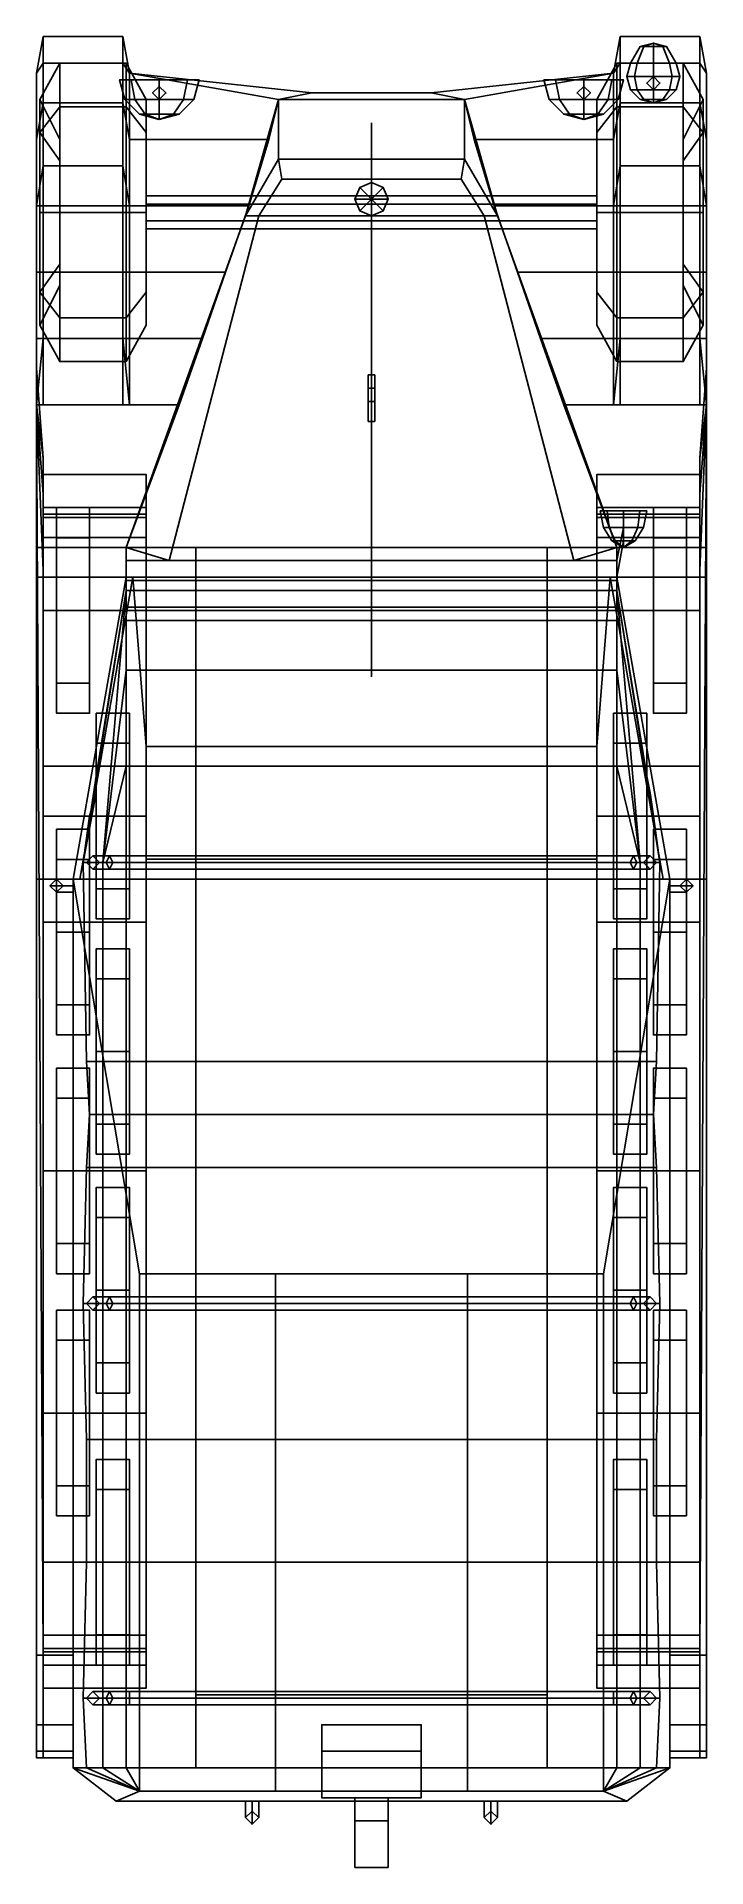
# Model space of a CAD drawing. Header units: millimetres. Extents: x -1 to 3, y -3 to 11.3.
# Drawn here: x -1.01 to 1.01, y -2.95 to 2.57 of the extents above.
import ezdxf

# ---------------------------------------------------------------- set-up
doc = ezdxf.new("R2010")
doc.units = ezdxf.units.MM
for name, color, linetype in [('drawing', 9, 'Continuous'), ('mudguards', 6, 'Continuous'), ('mudguards2', 6, 'Continuous'), ('tent', 3, 'Continuous'), ('tracks', 3, 'Continuous'), ('wheels', 2, 'Continuous'), ('wheels_inner', 2, 'Continuous')]:
    doc.layers.add(name, color=color, linetype=linetype)

msp = doc.modelspace()

# ---------------------------------------------------------------- linework, layer by layer
for points in [[(0.801, 2.49, 1.149), (0.8217, 2.54, 1.1283), (0.81, 2.54, 1.1), (0.7807, 2.49, 1.1)], [(0.85, 2.49, 1.1693), (0.85, 2.54, 1.14), (0.8217, 2.54, 1.1283), (0.801, 2.49, 1.149)], [(0.8217, 2.54, 1.1283), (0.85, 2.55, 1.1), (0.85, 2.55, 1.1), (0.81, 2.54, 1.1)], [(0.85, 2.54, 1.14), (0.85, 2.55, 1.1), (0.85, 2.55, 1.1), (0.8217, 2.54, 1.1283)], [(0.89, 2.54, 1.1), (0.85, 2.55, 1.1), (0.85, 2.55, 1.1), (0.8783, 2.54, 1.1283)], [(0.8783, 2.54, 1.1283), (0.85, 2.55, 1.1), (0.85, 2.55, 1.1), (0.85, 2.54, 1.14)], [(0.899, 2.49, 1.149), (0.8783, 2.54, 1.1283), (0.85, 2.54, 1.14), (0.85, 2.49, 1.1693)], [(0.9193, 2.49, 1.1), (0.89, 2.54, 1.1), (0.8783, 2.54, 1.1283), (0.899, 2.49, 1.149)], [(0.7934, 2.45, 1.1566), (0.801, 2.49, 1.149), (0.7807, 2.49, 1.1), (0.77, 2.45, 1.1)], [(0.85, 2.45, 1.18), (0.85, 2.49, 1.1693), (0.801, 2.49, 1.149), (0.7934, 2.45, 1.1566)], [(0.9066, 2.45, 1.1566), (0.899, 2.49, 1.149), (0.85, 2.49, 1.1693), (0.85, 2.45, 1.18)], [(0.93, 2.45, 1.1), (0.9193, 2.49, 1.1), (0.899, 2.49, 1.149), (0.9066, 2.45, 1.1566)], [(-0.7249, 2.44, 1.0451), (-0.76, 2.44, 1.13), (-0.7249, 2.44, 1.2149), (-0.64, 2.44, 1.25)], [(-0.7439, 2.38, 1.13), (-0.76, 2.44, 1.13), (-0.7249, 2.44, 1.0451), (-0.7135, 2.38, 1.0565)], [(-0.7135, 2.38, 1.2035), (-0.7249, 2.44, 1.2149), (-0.76, 2.44, 1.13), (-0.7439, 2.38, 1.13)], [(-0.64, 2.44, 1.01), (-0.7249, 2.44, 1.0451), (-0.64, 2.44, 1.25), (-0.5551, 2.44, 1.2149)], [(-0.7135, 2.38, 1.0565), (-0.7249, 2.44, 1.0451), (-0.64, 2.44, 1.01), (-0.64, 2.38, 1.0261)], [(-0.64, 2.38, 1.2339), (-0.64, 2.44, 1.25), (-0.7249, 2.44, 1.2149), (-0.7135, 2.38, 1.2035)], [(-0.5551, 2.44, 1.0451), (-0.64, 2.44, 1.01), (-0.5551, 2.44, 1.2149), (-0.52, 2.44, 1.13)], [(-0.64, 2.38, 1.0261), (-0.64, 2.44, 1.01), (-0.5551, 2.44, 1.0451), (-0.5665, 2.38, 1.0565)], [(-0.5665, 2.38, 1.2035), (-0.5551, 2.44, 1.2149), (-0.64, 2.44, 1.25), (-0.64, 2.38, 1.2339)], [(-0.5665, 2.38, 1.0565), (-0.5551, 2.44, 1.0451), (-0.52, 2.44, 1.13), (-0.5361, 2.38, 1.13)], [(-0.5361, 2.38, 1.13), (-0.52, 2.44, 1.13), (-0.5551, 2.44, 1.2149), (-0.5665, 2.38, 1.2035)], [(0.5361, 2.38, 1.13), (0.52, 2.44, 1.13), (0.5551, 2.44, 1.0451), (0.5665, 2.38, 1.0565)], [(0.5665, 2.38, 1.2035), (0.5551, 2.44, 1.2149), (0.52, 2.44, 1.13), (0.5361, 2.38, 1.13)], [(0.5551, 2.44, 1.0451), (0.52, 2.44, 1.13), (0.5551, 2.44, 1.2149), (0.64, 2.44, 1.25)], [(0.5665, 2.38, 1.0565), (0.5551, 2.44, 1.0451), (0.64, 2.44, 1.01), (0.64, 2.38, 1.0261)], [(0.64, 2.38, 1.2339), (0.64, 2.44, 1.25), (0.5551, 2.44, 1.2149), (0.5665, 2.38, 1.2035)], [(0.64, 2.44, 1.01), (0.5551, 2.44, 1.0451), (0.64, 2.44, 1.25), (0.7249, 2.44, 1.2149)], [(0.64, 2.38, 1.0261), (0.64, 2.44, 1.01), (0.7249, 2.44, 1.0451), (0.7135, 2.38, 1.0565)], [(0.7135, 2.38, 1.2035), (0.7249, 2.44, 1.2149), (0.64, 2.44, 1.25), (0.64, 2.38, 1.2339)], [(0.7249, 2.44, 1.0451), (0.64, 2.44, 1.01), (0.7249, 2.44, 1.2149), (0.76, 2.44, 1.13)], [(0.7135, 2.38, 1.0565), (0.7249, 2.44, 1.0451), (0.76, 2.44, 1.13), (0.7439, 2.38, 1.13)], [(0.7439, 2.38, 1.13), (0.76, 2.44, 1.13), (0.7249, 2.44, 1.2149), (0.7135, 2.38, 1.2035)], [(0.7807, 2.41, 1.1), (0.77, 2.45, 1.1), (0.7934, 2.45, 1.0434), (0.801, 2.41, 1.051)], [(0.801, 2.41, 1.149), (0.7934, 2.45, 1.1566), (0.77, 2.45, 1.1), (0.7807, 2.41, 1.1)], [(0.7934, 2.45, 1.0434), (0.77, 2.45, 1.1), (0.93, 2.45, 1.1)], [(0.801, 2.41, 1.051), (0.7934, 2.45, 1.0434), (0.85, 2.45, 1.02), (0.85, 2.41, 1.0307)], [(0.85, 2.41, 1.1693), (0.85, 2.45, 1.18), (0.7934, 2.45, 1.1566), (0.801, 2.41, 1.149)], [(0.85, 2.45, 1.02), (0.7934, 2.45, 1.0434), (0.93, 2.45, 1.1), (0.9066, 2.45, 1.0434)], [(0.85, 2.45, 0.89), (0.83, 2.43, 0.89), (0.83, 2.43, 1.04), (0.85, 2.45, 1.03)], [(0.83, 2.43, 0.89), (0.85, 2.41, 0.9), (0.85, 2.41, 1.03), (0.83, 2.43, 1.04)], [(0.85, 2.41, 1.0307), (0.85, 2.45, 1.02), (0.9066, 2.45, 1.0434), (0.899, 2.41, 1.051)], [(0.899, 2.41, 1.149), (0.9066, 2.45, 1.1566), (0.85, 2.45, 1.18), (0.85, 2.41, 1.1693)], [(0.87, 2.43, 0.89), (0.85, 2.45, 0.89), (0.85, 2.45, 1.03), (0.87, 2.43, 1.04)], [(0.85, 2.41, 0.9), (0.87, 2.43, 0.89), (0.87, 2.43, 1.04), (0.85, 2.41, 1.03)], [(0.899, 2.41, 1.051), (0.9066, 2.45, 1.0434), (0.93, 2.45, 1.1), (0.9193, 2.41, 1.1)], [(0.9193, 2.41, 1.1), (0.93, 2.45, 1.1), (0.9066, 2.45, 1.1566), (0.899, 2.41, 1.149)], [(-0.7, 2.3361, 1.13), (-0.7439, 2.38, 1.13), (-0.7135, 2.38, 1.0565), (-0.6824, 2.3361, 1.0876)], [(-0.6824, 2.3361, 1.1724), (-0.7135, 2.38, 1.2035), (-0.7439, 2.38, 1.13), (-0.7, 2.3361, 1.13)], [(-0.6824, 2.3361, 1.0876), (-0.7135, 2.38, 1.0565), (-0.64, 2.38, 1.0261), (-0.64, 2.3361, 1.07)], [(-0.64, 2.3361, 1.19), (-0.64, 2.38, 1.2339), (-0.7135, 2.38, 1.2035), (-0.6824, 2.3361, 1.1724)], [(-0.64, 2.42, 0.85), (-0.66, 2.4, 0.85), (-0.66, 2.4, 1.03), (-0.64, 2.42, 1.03)], [(-0.66, 2.4, 0.85), (-0.64, 2.38, 0.86), (-0.64, 2.38, 1.03), (-0.66, 2.4, 1.03)], [(-0.62, 2.4, 0.85), (-0.64, 2.42, 0.85), (-0.64, 2.42, 1.03), (-0.62, 2.4, 1.03)], [(-0.64, 2.38, 0.86), (-0.62, 2.4, 0.85), (-0.62, 2.4, 1.03), (-0.64, 2.38, 1.03)], [(-0.64, 2.3361, 1.07), (-0.64, 2.38, 1.0261), (-0.5665, 2.38, 1.0565), (-0.5976, 2.3361, 1.0876)], [(-0.5976, 2.3361, 1.1724), (-0.5665, 2.38, 1.2035), (-0.64, 2.38, 1.2339), (-0.64, 2.3361, 1.19)], [(-0.5976, 2.3361, 1.0876), (-0.5665, 2.38, 1.0565), (-0.5361, 2.38, 1.13), (-0.58, 2.3361, 1.13)], [(-0.58, 2.3361, 1.13), (-0.5361, 2.38, 1.13), (-0.5665, 2.38, 1.2035), (-0.5976, 2.3361, 1.1724)], [(-0.38, 2.03, 0.71), (-0.28, 2.38, 0.71), (0.28, 2.38, 0.71), (0.38, 2.03, 0.71)], [(-0.28, 2.2, 1.38), (-0.28, 2.38, 0.71), (-0.38, 2.03, 0.71), (-0.38, 2.03, 1.38)], [(0.28, 2.2, 1.38), (0.28, 2.38, 0.71), (-0.28, 2.38, 0.71), (-0.28, 2.2, 1.38)], [(0.38, 2.03, 0.71), (0.28, 2.38, 0.71), (0.28, 2.2, 1.38), (0.38, 2.03, 1.38)], [(0.58, 2.3361, 1.13), (0.5361, 2.38, 1.13), (0.5665, 2.38, 1.0565), (0.5976, 2.3361, 1.0876)], [(0.5976, 2.3361, 1.1724), (0.5665, 2.38, 1.2035), (0.5361, 2.38, 1.13), (0.58, 2.3361, 1.13)], [(0.5976, 2.3361, 1.0876), (0.5665, 2.38, 1.0565), (0.64, 2.38, 1.0261), (0.64, 2.3361, 1.07)], [(0.64, 2.3361, 1.19), (0.64, 2.38, 1.2339), (0.5665, 2.38, 1.2035), (0.5976, 2.3361, 1.1724)], [(0.64, 2.42, 0.85), (0.62, 2.4, 0.85), (0.62, 2.4, 1.03), (0.64, 2.42, 1.03)], [(0.62, 2.4, 0.85), (0.64, 2.38, 0.86), (0.64, 2.38, 1.03), (0.62, 2.4, 1.03)], [(0.66, 2.4, 0.85), (0.64, 2.42, 0.85), (0.64, 2.42, 1.03), (0.66, 2.4, 1.03)], [(0.64, 2.38, 0.86), (0.66, 2.4, 0.85), (0.66, 2.4, 1.03), (0.64, 2.38, 1.03)], [(0.64, 2.3361, 1.07), (0.64, 2.38, 1.0261), (0.7135, 2.38, 1.0565), (0.6824, 2.3361, 1.0876)], [(0.6824, 2.3361, 1.1724), (0.7135, 2.38, 1.2035), (0.64, 2.38, 1.2339), (0.64, 2.3361, 1.19)], [(0.6824, 2.3361, 1.0876), (0.7135, 2.38, 1.0565), (0.7439, 2.38, 1.13), (0.7, 2.3361, 1.13)], [(0.7, 2.3361, 1.13), (0.7439, 2.38, 1.13), (0.7135, 2.38, 1.2035), (0.6824, 2.3361, 1.1724)], [(0.81, 2.3807, 1.1), (0.7807, 2.41, 1.1), (0.801, 2.41, 1.051), (0.8217, 2.3807, 1.0717)], [(0.8217, 2.3807, 1.1283), (0.801, 2.41, 1.149), (0.7807, 2.41, 1.1), (0.81, 2.3807, 1.1)], [(0.8217, 2.3807, 1.0717), (0.801, 2.41, 1.051), (0.85, 2.41, 1.0307), (0.85, 2.3807, 1.06)], [(0.85, 2.3807, 1.14), (0.85, 2.41, 1.1693), (0.801, 2.41, 1.149), (0.8217, 2.3807, 1.1283)], [(0.85, 2.37, 1.1), (0.81, 2.3807, 1.1), (0.8217, 2.3807, 1.0717), (0.85, 2.37, 1.1)], [(0.85, 2.37, 1.1), (0.8217, 2.3807, 1.1283), (0.81, 2.3807, 1.1), (0.85, 2.37, 1.1)], [(0.85, 2.37, 1.1), (0.8217, 2.3807, 1.0717), (0.85, 2.3807, 1.06), (0.85, 2.37, 1.1)], [(0.85, 2.37, 1.1), (0.85, 2.3807, 1.14), (0.8217, 2.3807, 1.1283), (0.85, 2.37, 1.1)], [(0.85, 2.3807, 1.06), (0.85, 2.41, 1.0307), (0.899, 2.41, 1.051), (0.8783, 2.3807, 1.0717)], [(0.8783, 2.3807, 1.1283), (0.899, 2.41, 1.149), (0.85, 2.41, 1.1693), (0.85, 2.3807, 1.14)], [(0.85, 2.37, 1.1), (0.85, 2.3807, 1.06), (0.8783, 2.3807, 1.0717), (0.85, 2.37, 1.1)], [(0.85, 2.37, 1.1), (0.8783, 2.3807, 1.0717), (0.89, 2.3807, 1.1), (0.85, 2.37, 1.1)], [(0.85, 2.37, 1.1), (0.89, 2.3807, 1.1), (0.8783, 2.3807, 1.1283), (0.85, 2.37, 1.1)], [(0.85, 2.37, 1.1), (0.8783, 2.3807, 1.1283), (0.85, 2.3807, 1.14), (0.85, 2.37, 1.1)], [(0.8783, 2.3807, 1.0717), (0.899, 2.41, 1.051), (0.9193, 2.41, 1.1), (0.89, 2.3807, 1.1)], [(0.89, 2.3807, 1.1), (0.9193, 2.41, 1.1), (0.899, 2.41, 1.149), (0.8783, 2.3807, 1.1283)], [(-0.64, 2.32, 1.13), (-0.7, 2.3361, 1.13), (-0.6824, 2.3361, 1.0876), (-0.64, 2.32, 1.13)], [(-0.64, 2.32, 1.13), (-0.6824, 2.3361, 1.1724), (-0.7, 2.3361, 1.13), (-0.64, 2.32, 1.13)], [(-0.64, 2.32, 1.13), (-0.6824, 2.3361, 1.0876), (-0.64, 2.3361, 1.07), (-0.64, 2.32, 1.13)], [(-0.64, 2.32, 1.13), (-0.64, 2.3361, 1.19), (-0.6824, 2.3361, 1.1724), (-0.64, 2.32, 1.13)], [(-0.64, 2.32, 1.13), (-0.5976, 2.3361, 1.0876), (-0.58, 2.3361, 1.13), (-0.64, 2.32, 1.13)], [(-0.64, 2.32, 1.13), (-0.64, 2.3361, 1.07), (-0.5976, 2.3361, 1.0876), (-0.64, 2.32, 1.13)], [(-0.64, 2.32, 1.13), (-0.5976, 2.3361, 1.1724), (-0.64, 2.3361, 1.19), (-0.64, 2.32, 1.13)], [(-0.64, 2.32, 1.13), (-0.58, 2.3361, 1.13), (-0.5976, 2.3361, 1.1724), (-0.64, 2.32, 1.13)], [(0.64, 2.32, 1.13), (0.58, 2.3361, 1.13), (0.5976, 2.3361, 1.0876), (0.64, 2.32, 1.13)], [(0.64, 2.32, 1.13), (0.5976, 2.3361, 1.1724), (0.58, 2.3361, 1.13), (0.64, 2.32, 1.13)], [(0.64, 2.32, 1.13), (0.5976, 2.3361, 1.0876), (0.64, 2.3361, 1.07), (0.64, 2.32, 1.13)], [(0.64, 2.32, 1.13), (0.64, 2.3361, 1.19), (0.5976, 2.3361, 1.1724), (0.64, 2.32, 1.13)], [(0.64, 2.32, 1.13), (0.64, 2.3361, 1.07), (0.6824, 2.3361, 1.0876), (0.64, 2.32, 1.13)], [(0.64, 2.32, 1.13), (0.6824, 2.3361, 1.0876), (0.7, 2.3361, 1.13), (0.64, 2.32, 1.13)], [(0.64, 2.32, 1.13), (0.7, 2.3361, 1.13), (0.6824, 2.3361, 1.1724), (0.64, 2.32, 1.13)], [(0.64, 2.32, 1.13), (0.6824, 2.3361, 1.1724), (0.64, 2.3361, 1.19), (0.64, 2.32, 1.13)], [(-0.27, 2.14, 1.44), (-0.28, 2.2, 1.38), (-0.38, 2.03, 1.38), (-0.34, 2.03, 1.44)], [(0.27, 2.14, 1.44), (0.28, 2.2, 1.38), (-0.28, 2.2, 1.38), (-0.27, 2.14, 1.44)], [(0.38, 2.03, 1.38), (0.28, 2.2, 1.38), (0.27, 2.14, 1.44), (0.34, 2.03, 1.44)], [(0.34, 2.03, 1.44), (0.27, 2.14, 1.44), (-0.27, 2.14, 1.44), (-0.34, 2.03, 1.44)], [(-0.0354, 2.1154, 1.44), (-0.05, 2.08, 1.44), (0, 2.08, 1.46)], [(0, 2.13, 1.44), (-0.0354, 2.1154, 1.44), (0, 2.08, 1.46)], [(0.0354, 2.1154, 1.44), (0, 2.13, 1.44), (0, 2.08, 1.46)], [(0.05, 2.08, 1.44), (0.0354, 2.1154, 1.44), (0, 2.08, 1.46)], [(-0.05, 2.08, 1.44), (-0.0354, 2.0446, 1.44), (0, 2.08, 1.46)], [(-0.0354, 2.0446, 1.44), (0, 2.03, 1.44), (0, 2.08, 1.46)], [(0, 2.03, 1.44), (0.0354, 2.0446, 1.44), (0, 2.08, 1.46)], [(0.0354, 2.0446, 1.44), (0.05, 2.08, 1.44), (0, 2.08, 1.46)], [(-0.38, 2.03, 0.71), (-0.74, 1.03, 0.34), (-0.74, 1.03, 1.38), (-0.38, 2.03, 1.38)], [(0.38, 2.03, 0.71), (0.74, 1.03, 0.34), (-0.74, 1.03, 0.34), (-0.38, 2.03, 0.71)], [(-0.38, 2.03, 1.38), (-0.74, 1.03, 1.38), (-0.61, 0.99, 1.5), (-0.34, 2.03, 1.44)], [(-0.34, 2.03, 1.44), (-0.61, 0.99, 1.5), (0.61, 0.99, 1.5), (0.34, 2.03, 1.44)], [(0.61, 0.99, 1.5), (0.74, 1.03, 1.38), (0.38, 2.03, 1.38), (0.34, 2.03, 1.44)], [(0.74, 1.03, 1.38), (0.74, 1.03, 0.34), (0.38, 2.03, 0.71), (0.38, 2.03, 1.38)], [(-0.01, 1.55, 1.46), (-0.01, 1.41, 1.47), (-0.01, 1.47, 1.61), (-0.01, 1.51, 1.61)], [(0.01, 1.51, 1.61), (0.01, 1.55, 1.46), (-0.01, 1.55, 1.46), (-0.01, 1.51, 1.61)], [(0.01, 1.47, 1.61), (0.01, 1.41, 1.47), (0.01, 1.55, 1.46), (0.01, 1.51, 1.61)], [(-0.01, 1.51, 1.61), (-0.01, 1.47, 1.61), (0.01, 1.47, 1.61), (0.01, 1.51, 1.61)], [(-0.01, 1.47, 1.61), (-0.01, 1.41, 1.47), (0.01, 1.41, 1.47), (0.01, 1.47, 1.61)], [(0.6994, 1.09, 1.82), (0.69, 1.14, 1.82), (0.7105, 1.14, 1.7705), (0.7171, 1.09, 1.7771)], [(0.7171, 1.09, 1.8629), (0.7105, 1.14, 1.8695), (0.69, 1.14, 1.82), (0.6994, 1.09, 1.82)], [(0.7105, 1.14, 1.7705), (0.69, 1.14, 1.82), (0.7105, 1.14, 1.8695), (0.76, 1.14, 1.89)], [(0.7171, 1.09, 1.7771), (0.7105, 1.14, 1.7705), (0.76, 1.14, 1.75), (0.76, 1.09, 1.7594)], [(0.76, 1.09, 1.8806), (0.76, 1.14, 1.89), (0.7105, 1.14, 1.8695), (0.7171, 1.09, 1.8629)], [(0.76, 1.14, 1.75), (0.7105, 1.14, 1.7705), (0.76, 1.14, 1.89), (0.8095, 1.14, 1.8695)], [(0.76, 1.09, 1.7594), (0.76, 1.14, 1.75), (0.8095, 1.14, 1.7705), (0.8029, 1.09, 1.7771)], [(0.8029, 1.09, 1.8629), (0.8095, 1.14, 1.8695), (0.76, 1.14, 1.89), (0.76, 1.09, 1.8806)], [(0.8095, 1.14, 1.7705), (0.76, 1.14, 1.75), (0.8095, 1.14, 1.8695), (0.83, 1.14, 1.82)], [(0.8029, 1.09, 1.7771), (0.8095, 1.14, 1.7705), (0.83, 1.14, 1.82), (0.8206, 1.09, 1.82)], [(0.8206, 1.09, 1.82), (0.83, 1.14, 1.82), (0.8095, 1.14, 1.8695), (0.8029, 1.09, 1.8629)], [(0.725, 1.05, 1.82), (0.6994, 1.09, 1.82), (0.7171, 1.09, 1.7771), (0.7353, 1.05, 1.7953)], [(0.7353, 1.05, 1.8447), (0.7171, 1.09, 1.8629), (0.6994, 1.09, 1.82), (0.725, 1.05, 1.82)], [(0.7353, 1.05, 1.7953), (0.7171, 1.09, 1.7771), (0.76, 1.09, 1.7594), (0.76, 1.05, 1.785)], [(0.76, 1.05, 1.855), (0.76, 1.09, 1.8806), (0.7171, 1.09, 1.8629), (0.7353, 1.05, 1.8447)], [(0.76, 1.03, 1.82), (0.725, 1.05, 1.82), (0.7353, 1.05, 1.7953), (0.76, 1.03, 1.82)], [(0.76, 1.03, 1.82), (0.7353, 1.05, 1.8447), (0.725, 1.05, 1.82), (0.76, 1.03, 1.82)], [(0.76, 1.03, 1.82), (0.7353, 1.05, 1.7953), (0.76, 1.05, 1.785), (0.76, 1.03, 1.82)], [(0.76, 1.03, 1.82), (0.76, 1.05, 1.855), (0.7353, 1.05, 1.8447), (0.76, 1.03, 1.82)], [(0.74, 0.99, 1.5), (0.74, 0.94, 1.7), (0.76, 1.05, 1.79), (0.76, 1.09, 1.76)], [(0.76, 1.09, 1.76), (0.76, 1.05, 1.79), (0.74, 0.94, 1.7), (0.74, 0.99, 1.5)], [(0.76, 1.05, 1.785), (0.76, 1.09, 1.7594), (0.8029, 1.09, 1.7771), (0.7847, 1.05, 1.7953)], [(0.7847, 1.05, 1.8447), (0.8029, 1.09, 1.8629), (0.76, 1.09, 1.8806), (0.76, 1.05, 1.855)], [(0.76, 1.03, 1.82), (0.76, 1.05, 1.785), (0.7847, 1.05, 1.7953), (0.76, 1.03, 1.82)], [(0.76, 1.03, 1.82), (0.7847, 1.05, 1.7953), (0.795, 1.05, 1.82), (0.76, 1.03, 1.82)], [(0.76, 1.03, 1.82), (0.795, 1.05, 1.82), (0.7847, 1.05, 1.8447), (0.76, 1.03, 1.82)], [(0.76, 1.03, 1.82), (0.7847, 1.05, 1.8447), (0.76, 1.05, 1.855), (0.76, 1.03, 1.82)], [(0.7847, 1.05, 1.7953), (0.8029, 1.09, 1.7771), (0.8206, 1.09, 1.82), (0.795, 1.05, 1.82)], [(0.795, 1.05, 1.82), (0.8206, 1.09, 1.82), (0.8029, 1.09, 1.8629), (0.7847, 1.05, 1.8447)], [(-0.74, 1.03, 1.38), (-0.74, 0.99, 1.5), (-0.74, 0.99, 1.5), (-0.61, 0.99, 1.5)], [(-0.74, 1.03, 1.38), (-0.74, 0.94, 0.78), (-0.74, 0.94, 0.78), (-0.74, 0.99, 1.5)], [(-0.74, 1.03, 0.78), (-0.74, 0.94, 0.78), (-0.74, 0.94, 0.78), (-0.74, 1.03, 1.38)], [(-0.53, 1.03, 0.34), (-0.53, -2.43, 0.34), (-0.53, -2.65, 0.78), (-0.53, 1.03, 0.78)], [(0.53, 1.03, 0.34), (0.53, -2.43, 0.34), (-0.53, -2.43, 0.34), (-0.53, 1.03, 0.34)], [(0.53, -2.65, 0.78), (0.53, -2.43, 0.34), (0.53, 1.03, 0.34), (0.53, 1.03, 0.78)], [(0.74, 1.03, 1.38), (0.61, 0.99, 1.5), (0.61, 0.99, 1.5), (0.74, 0.99, 1.5)], [(0.74, 1.03, 1.38), (0.74, 0.99, 1.5), (0.74, 0.99, 1.5), (0.74, 0.94, 0.78)], [(0.74, 1.03, 0.78), (0.74, 1.03, 1.38), (0.74, 1.03, 1.38), (0.74, 0.94, 0.78)], [(-0.74, 0.94, 0.78), (-0.9, 0.03, 0.78), (-0.9, 0.03, 1.7), (-0.74, 0.94, 1.7)], [(-0.72, 0.94, 1.7), (-0.74, 0.94, 1.7), (-0.9, 0.03, 1.7), (-0.88, 0.03, 1.7)], [(-0.72, 0.94, 1), (-0.88, 0.03, 1), (-0.68, 0.03, 1), (-0.68, 0.43, 1)], [(-0.72, 0.94, 1), (-0.72, 0.94, 1.7), (-0.88, 0.03, 1.7), (-0.88, 0.03, 1)], [(-0.74, 0.99, 1.5), (-0.74, 0.94, 1.7), (0.74, 0.94, 1.7), (0.74, 0.99, 1.5)], [(-0.74, 0.99, 1.5), (-0.74, 0.94, 0.78), (-0.74, 0.94, 0.78), (-0.74, 0.94, 1.7)], [(-0.74, 0.94, 1.7), (-0.74, 0.85, 2.06), (0.74, 0.85, 2.06), (0.74, 0.94, 1.7)], [(-0.74, 0.94, 1.7), (-0.74, 0.93, 1.7), (-0.74, 0.84, 2.06), (-0.74, 0.85, 2.06)], [(0.72, 0.94, 1), (-0.72, 0.94, 1), (-0.68, 0.43, 1), (0.68, 0.43, 1)], [(0.72, 0.94, 1.7), (-0.72, 0.94, 1.7), (-0.72, 0.94, 1), (0.72, 0.94, 1)], [(0.68, 0.43, 1), (0.68, 0.03, 1), (0.88, 0.03, 1), (0.72, 0.94, 1)], [(0.74, 0.94, 1.7), (0.72, 0.94, 1.7), (0.88, 0.03, 1.7), (0.9, 0.03, 1.7)], [(0.72, 0.94, 1.7), (0.72, 0.94, 1), (0.88, 0.03, 1), (0.88, 0.03, 1.7)], [(0.74, 0.99, 1.5), (0.74, 0.94, 1.7), (0.74, 0.94, 1.7), (0.74, 0.94, 0.78)], [(0.9, 0.03, 1.7), (0.9, 0.03, 0.78), (0.74, 0.94, 0.78), (0.74, 0.94, 1.7)], [(0.74, 0.85, 2.06), (0.74, 0.84, 2.06), (0.74, 0.93, 1.7), (0.74, 0.94, 1.7)], [(-0.74, 0.84, 2.06), (-0.74, 0.93, 1.7), (0.74, 0.93, 1.7), (0.74, 0.84, 2.06)], [(-0.74, 0.85, 2.06), (-0.74, 0.84, 2.06), (0.74, 0.84, 2.06), (0.74, 0.85, 2.06)], [(0.68, 0.43, 1.34), (-0.68, 0.43, 1.34), (-0.68, 0.09, 1.34), (0.68, 0.09, 1.34)], [(0.68, 0.43, 1), (-0.68, 0.43, 1), (-0.68, 0.43, 1.34), (0.68, 0.43, 1.34)], [(-0.68, 0.43, 1.34), (-0.68, 0.43, 1), (-0.68, 0.03, 1), (-0.68, 0.09, 1.34)], [(0.68, 0.43, 1), (0.68, 0.43, 1.34), (0.68, 0.09, 1.34), (0.68, 0.03, 1)], [(-0.84, 0.1, 1.7), (-0.86, 0.08, 1.7), (-0.86, 0.08, 2.11), (-0.84, 0.1, 2.11)], [(-0.84, 0.1, 2.11), (-0.86, 0.08, 2.11), (-0.8, 0.08, 2.2), (-0.79, 0.1, 2.18)], [(-0.86, 0.08, 1.7), (-0.84, 0.06, 1.7), (-0.84, 0.06, 2.11), (-0.86, 0.08, 2.11)], [(-0.86, 0.08, 2.11), (-0.84, 0.06, 2.11), (-0.79, 0.06, 2.18), (-0.8, 0.08, 2.2)], [(-0.82, 0.08, 1.7), (-0.84, 0.1, 1.7), (-0.84, 0.1, 2.11), (-0.82, 0.08, 2.11)], [(-0.82, 0.08, 2.11), (-0.84, 0.1, 2.11), (-0.79, 0.1, 2.18), (-0.78, 0.08, 2.16)], [(-0.84, 0.06, 1.7), (-0.82, 0.08, 1.7), (-0.82, 0.08, 2.11), (-0.84, 0.06, 2.11)], [(-0.84, 0.06, 2.11), (-0.82, 0.08, 2.11), (-0.78, 0.08, 2.16), (-0.79, 0.06, 2.18)], [(-0.79, 0.1, 2.18), (-0.8, 0.08, 2.2), (-0.73, 0.08, 2.23), (-0.73, 0.1, 2.21)], [(-0.8, 0.08, 2.2), (-0.79, 0.06, 2.18), (-0.73, 0.06, 2.21), (-0.73, 0.08, 2.23)], [(-0.78, 0.08, 2.16), (-0.79, 0.1, 2.18), (-0.73, 0.1, 2.21), (-0.73, 0.08, 2.19)], [(-0.79, 0.06, 2.18), (-0.78, 0.08, 2.16), (-0.73, 0.08, 2.19), (-0.73, 0.06, 2.21)], [(-0.73, 0.08, 2.19), (-0.73, 0.1, 2.21), (0.73, 0.1, 2.21), (0.73, 0.08, 2.19)], [(-0.73, 0.1, 2.21), (-0.73, 0.08, 2.23), (0.73, 0.08, 2.23), (0.73, 0.1, 2.21)], [(-0.73, 0.06, 2.21), (-0.73, 0.08, 2.19), (0.73, 0.08, 2.19), (0.73, 0.06, 2.21)], [(-0.73, 0.08, 2.23), (-0.73, 0.06, 2.21), (0.73, 0.06, 2.21), (0.73, 0.08, 2.23)], [(0.68, 0.09, 1.34), (-0.68, 0.09, 1.34), (-0.68, 0.09, 1.7), (0.68, 0.09, 1.7)], [(0.68, 0.09, 1.7), (-0.68, 0.09, 1.7), (-0.68, 0.03, 1.7), (0.68, 0.03, 1.7)], [(-0.68, 0.09, 1.7), (-0.68, 0.09, 1.34), (-0.68, 0.03, 1), (-0.68, 0.03, 1.7)], [(0.68, 0.09, 1.34), (0.68, 0.09, 1.7), (0.68, 0.03, 1.7), (0.68, 0.03, 1)], [(0.79, 0.1, 2.18), (0.78, 0.08, 2.16), (0.73, 0.08, 2.19), (0.73, 0.1, 2.21)], [(0.8, 0.08, 2.2), (0.79, 0.1, 2.18), (0.73, 0.1, 2.21), (0.73, 0.08, 2.23)], [(0.78, 0.08, 2.16), (0.79, 0.06, 2.18), (0.73, 0.06, 2.21), (0.73, 0.08, 2.19)], [(0.79, 0.06, 2.18), (0.8, 0.08, 2.2), (0.73, 0.08, 2.23), (0.73, 0.06, 2.21)], [(0.84, 0.1, 2.11), (0.82, 0.08, 2.11), (0.78, 0.08, 2.16), (0.79, 0.1, 2.18)], [(0.82, 0.08, 2.11), (0.84, 0.06, 2.11), (0.79, 0.06, 2.18), (0.78, 0.08, 2.16)], [(0.86, 0.08, 2.11), (0.84, 0.1, 2.11), (0.79, 0.1, 2.18), (0.8, 0.08, 2.2)], [(0.84, 0.06, 2.11), (0.86, 0.08, 2.11), (0.8, 0.08, 2.2), (0.79, 0.06, 2.18)], [(0.84, 0.1, 1.7), (0.82, 0.08, 1.7), (0.82, 0.08, 2.11), (0.84, 0.1, 2.11)], [(0.82, 0.08, 1.7), (0.84, 0.06, 1.7), (0.84, 0.06, 2.11), (0.82, 0.08, 2.11)], [(0.86, 0.08, 1.7), (0.84, 0.1, 1.7), (0.84, 0.1, 2.11), (0.86, 0.08, 2.11)], [(0.84, 0.06, 1.7), (0.86, 0.08, 1.7), (0.86, 0.08, 2.11), (0.84, 0.06, 2.11)], [(-0.95, 0.03, 1.16), (-0.97, 0.01, 1.14), (-0.97, 0.01, 1.46), (-0.95, 0.03, 1.44)], [(-0.97, 0.01, 1.14), (-0.95, 0.03, 1.16), (-0.9, 0.03, 1.16), (-0.9, 0.01, 1.14)], [(-0.95, 0.03, 1.44), (-0.97, 0.01, 1.46), (-0.9, 0.01, 1.46), (-0.9, 0.03, 1.44)], [(-0.97, 0.01, 1.14), (-0.95, -0.01, 1.16), (-0.95, -0.01, 1.44), (-0.97, 0.01, 1.46)], [(-0.95, -0.01, 1.16), (-0.97, 0.01, 1.14), (-0.9, 0.01, 1.14), (-0.9, -0.01, 1.16)], [(-0.97, 0.01, 1.46), (-0.95, -0.01, 1.44), (-0.9, -0.01, 1.44), (-0.9, 0.01, 1.46)], [(-0.93, 0.01, 1.18), (-0.95, 0.03, 1.16), (-0.95, 0.03, 1.44), (-0.93, 0.01, 1.42)], [(-0.95, 0.03, 1.16), (-0.93, 0.01, 1.18), (-0.9, 0.01, 1.18), (-0.9, 0.03, 1.16)], [(-0.93, 0.01, 1.42), (-0.95, 0.03, 1.44), (-0.9, 0.03, 1.44), (-0.9, 0.01, 1.42)], [(-0.95, -0.01, 1.16), (-0.93, 0.01, 1.18), (-0.93, 0.01, 1.42), (-0.95, -0.01, 1.44)], [(-0.93, 0.01, 1.18), (-0.95, -0.01, 1.16), (-0.9, -0.01, 1.16), (-0.9, 0.01, 1.18)], [(-0.95, -0.01, 1.44), (-0.93, 0.01, 1.42), (-0.9, 0.01, 1.42), (-0.9, -0.01, 1.44)], [(-0.9, 0.03, 0.78), (-0.9, -2.65, 0.78), (-0.9, -2.65, 1.7), (-0.9, 0.03, 1.7)], [(-0.7, -1.16, 1.7), (-0.9, 0.03, 1.7), (-0.9, -2.65, 1.7), (-0.7, -2.72, 1.7)], [(0.9, 0.03, 1.7), (-0.9, 0.03, 1.7), (-0.7, -1.16, 1.7), (0.7, -1.16, 1.7)], [(-0.68, 0.03, 1.7), (-0.68, 0.03, 1), (-0.88, 0.03, 1), (-0.88, 0.03, 1.7)], [(0.68, 0.03, 1), (0.68, 0.03, 1.7), (0.88, 0.03, 1.7), (0.88, 0.03, 1)], [(0.9, 0.03, 1.7), (0.7, -1.16, 1.7), (0.7, -2.72, 1.7), (0.9, -2.65, 1.7)], [(0.9, -2.65, 1.7), (0.9, -2.65, 0.78), (0.9, 0.03, 0.78), (0.9, 0.03, 1.7)], [(0.93, 0.01, 1.18), (0.95, 0.03, 1.16), (0.9, 0.03, 1.16), (0.9, 0.01, 1.18)], [(0.95, 0.03, 1.16), (0.97, 0.01, 1.14), (0.9, 0.01, 1.14), (0.9, 0.03, 1.16)], [(0.95, 0.03, 1.44), (0.93, 0.01, 1.42), (0.9, 0.01, 1.42), (0.9, 0.03, 1.44)], [(0.97, 0.01, 1.46), (0.95, 0.03, 1.44), (0.9, 0.03, 1.44), (0.9, 0.01, 1.46)], [(0.95, -0.01, 1.16), (0.93, 0.01, 1.18), (0.9, 0.01, 1.18), (0.9, -0.01, 1.16)], [(0.97, 0.01, 1.14), (0.95, -0.01, 1.16), (0.9, -0.01, 1.16), (0.9, 0.01, 1.14)], [(0.93, 0.01, 1.42), (0.95, -0.01, 1.44), (0.9, -0.01, 1.44), (0.9, 0.01, 1.42)], [(0.95, -0.01, 1.44), (0.97, 0.01, 1.46), (0.9, 0.01, 1.46), (0.9, -0.01, 1.44)], [(0.95, 0.03, 1.16), (0.93, 0.01, 1.18), (0.93, 0.01, 1.42), (0.95, 0.03, 1.44)], [(0.93, 0.01, 1.18), (0.95, -0.01, 1.16), (0.95, -0.01, 1.44), (0.93, 0.01, 1.42)], [(0.97, 0.01, 1.14), (0.95, 0.03, 1.16), (0.95, 0.03, 1.44), (0.97, 0.01, 1.46)], [(0.95, -0.01, 1.16), (0.97, 0.01, 1.14), (0.97, 0.01, 1.46), (0.95, -0.01, 1.44)], [(-0.29, -1.16, 1.34), (-0.7, -1.16, 1.34), (-0.7, -2.72, 1.34), (-0.29, -2.72, 1.34)], [(-0.7, -1.16, 1.34), (-0.7, -1.16, 1.7), (-0.7, -2.72, 1.7), (-0.7, -2.72, 1.34)], [(0.7, -1.16, 1.7), (-0.7, -1.16, 1.7), (-0.7, -1.16, 1.34), (0.7, -1.16, 1.34)], [(0.29, -1.16, 1.02), (-0.29, -1.16, 1.02), (-0.29, -2.72, 1.02), (0.29, -2.72, 1.02)], [(-0.29, -2.72, 1.02), (-0.29, -1.16, 1.02), (-0.29, -1.16, 1.34), (-0.29, -2.72, 1.34)], [(-0.29, -1.16, 1.02), (0.29, -1.16, 1.02), (0.29, -1.16, 1.34), (-0.29, -1.16, 1.34)], [(0.7, -1.16, 1.34), (0.29, -1.16, 1.34), (0.29, -2.72, 1.34), (0.7, -2.72, 1.34)], [(0.29, -1.16, 1.02), (0.29, -2.72, 1.02), (0.29, -2.72, 1.34), (0.29, -1.16, 1.34)], [(0.7, -1.16, 1.7), (0.7, -1.16, 1.34), (0.7, -2.72, 1.34), (0.7, -2.72, 1.7)], [(-0.84, -1.23, 1.7), (-0.86, -1.25, 1.7), (-0.86, -1.25, 2.11), (-0.84, -1.23, 2.11)], [(-0.84, -1.23, 2.11), (-0.86, -1.25, 2.11), (-0.8, -1.25, 2.2), (-0.79, -1.23, 2.18)], [(-0.86, -1.25, 1.7), (-0.84, -1.27, 1.7), (-0.84, -1.27, 2.11), (-0.86, -1.25, 2.11)], [(-0.86, -1.25, 2.11), (-0.84, -1.27, 2.11), (-0.79, -1.27, 2.18), (-0.8, -1.25, 2.2)], [(-0.82, -1.25, 1.7), (-0.84, -1.23, 1.7), (-0.84, -1.23, 2.11), (-0.82, -1.25, 2.11)], [(-0.82, -1.25, 2.11), (-0.84, -1.23, 2.11), (-0.79, -1.23, 2.18), (-0.78, -1.25, 2.16)], [(-0.84, -1.27, 1.7), (-0.82, -1.25, 1.7), (-0.82, -1.25, 2.11), (-0.84, -1.27, 2.11)], [(-0.84, -1.27, 2.11), (-0.82, -1.25, 2.11), (-0.78, -1.25, 2.16), (-0.79, -1.27, 2.18)], [(-0.79, -1.23, 2.18), (-0.8, -1.25, 2.2), (-0.73, -1.25, 2.23), (-0.73, -1.23, 2.21)], [(-0.8, -1.25, 2.2), (-0.79, -1.27, 2.18), (-0.73, -1.27, 2.21), (-0.73, -1.25, 2.23)], [(-0.78, -1.25, 2.16), (-0.79, -1.23, 2.18), (-0.73, -1.23, 2.21), (-0.73, -1.25, 2.19)], [(-0.79, -1.27, 2.18), (-0.78, -1.25, 2.16), (-0.73, -1.25, 2.19), (-0.73, -1.27, 2.21)], [(-0.73, -1.25, 2.19), (-0.73, -1.23, 2.21), (0.73, -1.23, 2.21), (0.73, -1.25, 2.19)], [(-0.73, -1.23, 2.21), (-0.73, -1.25, 2.23), (0.73, -1.25, 2.23), (0.73, -1.23, 2.21)], [(-0.73, -1.27, 2.21), (-0.73, -1.25, 2.19), (0.73, -1.25, 2.19), (0.73, -1.27, 2.21)], [(-0.73, -1.25, 2.23), (-0.73, -1.27, 2.21), (0.73, -1.27, 2.21), (0.73, -1.25, 2.23)], [(0.79, -1.23, 2.18), (0.78, -1.25, 2.16), (0.73, -1.25, 2.19), (0.73, -1.23, 2.21)], [(0.8, -1.25, 2.2), (0.79, -1.23, 2.18), (0.73, -1.23, 2.21), (0.73, -1.25, 2.23)], [(0.78, -1.25, 2.16), (0.79, -1.27, 2.18), (0.73, -1.27, 2.21), (0.73, -1.25, 2.19)], [(0.79, -1.27, 2.18), (0.8, -1.25, 2.2), (0.73, -1.25, 2.23), (0.73, -1.27, 2.21)], [(0.84, -1.23, 2.11), (0.82, -1.25, 2.11), (0.78, -1.25, 2.16), (0.79, -1.23, 2.18)], [(0.82, -1.25, 2.11), (0.84, -1.27, 2.11), (0.79, -1.27, 2.18), (0.78, -1.25, 2.16)], [(0.86, -1.25, 2.11), (0.84, -1.23, 2.11), (0.79, -1.23, 2.18), (0.8, -1.25, 2.2)], [(0.84, -1.27, 2.11), (0.86, -1.25, 2.11), (0.8, -1.25, 2.2), (0.79, -1.27, 2.18)], [(0.84, -1.23, 1.7), (0.82, -1.25, 1.7), (0.82, -1.25, 2.11), (0.84, -1.23, 2.11)], [(0.82, -1.25, 1.7), (0.84, -1.27, 1.7), (0.84, -1.27, 2.11), (0.82, -1.25, 2.11)], [(0.86, -1.25, 1.7), (0.84, -1.23, 1.7), (0.84, -1.23, 2.11), (0.86, -1.25, 2.11)], [(0.84, -1.27, 1.7), (0.86, -1.25, 1.7), (0.86, -1.25, 2.11), (0.84, -1.27, 2.11)], [(-0.84, -2.42, 2.08), (-0.86, -2.44, 2.08), (-0.8, -2.44, 2.17), (-0.79, -2.42, 2.15)], [(-0.84, -2.42, 1.7), (-0.86, -2.44, 1.7), (-0.86, -2.44, 2.08), (-0.84, -2.42, 2.08)], [(-0.82, -2.44, 2.08), (-0.84, -2.42, 2.08), (-0.79, -2.42, 2.15), (-0.78, -2.44, 2.13)], [(-0.82, -2.44, 1.7), (-0.84, -2.42, 1.7), (-0.84, -2.42, 2.08), (-0.82, -2.44, 2.08)], [(-0.79, -2.42, 2.15), (-0.8, -2.44, 2.17), (-0.73, -2.44, 2.2), (-0.73, -2.42, 2.18)], [(-0.78, -2.44, 2.13), (-0.79, -2.42, 2.15), (-0.73, -2.42, 2.18), (-0.73, -2.44, 2.16)], [(-0.73, -2.44, 2.16), (-0.73, -2.42, 2.18), (0.73, -2.42, 2.18), (0.73, -2.44, 2.16)], [(-0.73, -2.42, 2.18), (-0.73, -2.44, 2.2), (0.73, -2.44, 2.2), (0.73, -2.42, 2.18)], [(0.79, -2.42, 2.15), (0.78, -2.44, 2.13), (0.73, -2.44, 2.16), (0.73, -2.42, 2.18)], [(0.8, -2.44, 2.17), (0.79, -2.42, 2.15), (0.73, -2.42, 2.18), (0.73, -2.44, 2.2)], [(0.84, -2.42, 2.08), (0.82, -2.44, 2.08), (0.78, -2.44, 2.13), (0.79, -2.42, 2.15)], [(0.86, -2.44, 2.08), (0.84, -2.42, 2.08), (0.79, -2.42, 2.15), (0.8, -2.44, 2.17)], [(0.84, -2.42, 1.7), (0.82, -2.44, 1.7), (0.82, -2.44, 2.08), (0.84, -2.42, 2.08)], [(0.86, -2.44, 1.7), (0.84, -2.42, 1.7), (0.84, -2.42, 2.08), (0.86, -2.44, 2.08)], [(-0.86, -2.44, 2.08), (-0.84, -2.46, 2.08), (-0.79, -2.46, 2.15), (-0.8, -2.44, 2.17)], [(-0.86, -2.44, 1.7), (-0.84, -2.46, 1.7), (-0.84, -2.46, 2.08), (-0.86, -2.44, 2.08)], [(-0.84, -2.46, 2.08), (-0.82, -2.44, 2.08), (-0.78, -2.44, 2.13), (-0.79, -2.46, 2.15)], [(-0.84, -2.46, 1.7), (-0.82, -2.44, 1.7), (-0.82, -2.44, 2.08), (-0.84, -2.46, 2.08)], [(-0.8, -2.44, 2.17), (-0.79, -2.46, 2.15), (-0.73, -2.46, 2.18), (-0.73, -2.44, 2.2)], [(-0.79, -2.46, 2.15), (-0.78, -2.44, 2.13), (-0.73, -2.44, 2.16), (-0.73, -2.46, 2.18)], [(-0.73, -2.46, 2.18), (-0.73, -2.44, 2.16), (0.73, -2.44, 2.16), (0.73, -2.46, 2.18)], [(-0.73, -2.44, 2.2), (-0.73, -2.46, 2.18), (0.73, -2.46, 2.18), (0.73, -2.44, 2.2)], [(-0.53, -2.65, 0.78), (-0.53, -2.43, 0.34), (0.53, -2.43, 0.34), (0.53, -2.65, 0.78)], [(0.78, -2.44, 2.13), (0.79, -2.46, 2.15), (0.73, -2.46, 2.18), (0.73, -2.44, 2.16)], [(0.79, -2.46, 2.15), (0.8, -2.44, 2.17), (0.73, -2.44, 2.2), (0.73, -2.46, 2.18)], [(0.82, -2.44, 2.08), (0.84, -2.46, 2.08), (0.79, -2.46, 2.15), (0.78, -2.44, 2.13)], [(0.84, -2.46, 2.08), (0.86, -2.44, 2.08), (0.8, -2.44, 2.17), (0.79, -2.46, 2.15)], [(0.82, -2.44, 1.7), (0.84, -2.46, 1.7), (0.84, -2.46, 2.08), (0.82, -2.44, 2.08)], [(0.84, -2.46, 1.7), (0.86, -2.44, 1.7), (0.86, -2.44, 2.08), (0.84, -2.46, 2.08)], [(-0.15, -2.52, 0.53), (-0.15, -2.74, 0.53), (-0.15, -2.74, 0.69), (-0.15, -2.6, 0.69)], [(0.15, -2.52, 0.53), (0.15, -2.74, 0.53), (-0.15, -2.74, 0.53), (-0.15, -2.52, 0.53)], [(0.15, -2.74, 0.69), (0.15, -2.74, 0.53), (0.15, -2.52, 0.53), (0.15, -2.6, 0.69)], [(-0.15, -2.6, 0.69), (-0.15, -2.74, 0.69), (0.15, -2.74, 0.69), (0.15, -2.6, 0.69)], [(-0.9, -2.65, 0.78), (-0.77, -2.75, 1.06), (-0.77, -2.75, 1.7), (-0.9, -2.65, 1.7)], [(0.9, -2.65, 0.78), (0.77, -2.75, 1.06), (-0.77, -2.75, 1.06), (-0.9, -2.65, 0.78)], [(-0.7, -2.72, 1.7), (-0.9, -2.65, 1.7), (-0.77, -2.75, 1.7), (-0.7, -2.72, 1.7)], [(0.9, -2.65, 1.7), (0.7, -2.72, 1.7), (0.77, -2.75, 1.7)], [(0.77, -2.75, 1.7), (0.77, -2.75, 1.06), (0.9, -2.65, 0.78), (0.9, -2.65, 1.7)], [(-0.7, -2.72, 1.7), (-0.77, -2.75, 1.7), (0.77, -2.75, 1.7), (0.7, -2.72, 1.7)], [(-0.77, -2.75, 1.7), (-0.77, -2.75, 1.06), (0.77, -2.75, 1.06), (0.77, -2.75, 1.7)], [(0.7, -2.72, 1.34), (-0.7, -2.72, 1.34), (-0.7, -2.72, 1.7), (0.7, -2.72, 1.7)], [(-0.38, -2.8, 1.44), (-0.36, -2.82, 1.46), (-0.36, -2.75, 1.46), (-0.38, -2.75, 1.44)], [(-0.36, -2.78, 1.42), (-0.38, -2.8, 1.44), (-0.38, -2.75, 1.44), (-0.36, -2.75, 1.42)], [(-0.38, -2.8, 1.16), (-0.36, -2.78, 1.18), (-0.36, -2.75, 1.18), (-0.38, -2.75, 1.16)], [(-0.36, -2.82, 1.14), (-0.38, -2.8, 1.16), (-0.38, -2.75, 1.16), (-0.36, -2.75, 1.14)], [(-0.34, -2.8, 1.44), (-0.36, -2.78, 1.42), (-0.36, -2.75, 1.42), (-0.34, -2.75, 1.44)], [(-0.36, -2.82, 1.46), (-0.34, -2.8, 1.44), (-0.34, -2.75, 1.44), (-0.36, -2.75, 1.46)], [(-0.34, -2.8, 1.16), (-0.36, -2.82, 1.14), (-0.36, -2.75, 1.14), (-0.34, -2.75, 1.16)], [(-0.36, -2.78, 1.18), (-0.34, -2.8, 1.16), (-0.34, -2.75, 1.16), (-0.36, -2.75, 1.18)], [(0.29, -2.72, 1.02), (-0.29, -2.72, 1.02), (-0.29, -2.72, 1.34), (0.29, -2.72, 1.34)], [(-0.15, -2.74, 0.69), (-0.15, -2.74, 0.53), (0.15, -2.74, 0.53), (0.15, -2.74, 0.69)], [(-0.05, -2.74, 0.6), (-0.05, -2.81, 0.6), (-0.05, -2.81, 0.69), (-0.05, -2.74, 0.69)], [(0.05, -2.74, 0.6), (0.05, -2.81, 0.6), (-0.05, -2.81, 0.6), (-0.05, -2.74, 0.6)], [(-0.05, -2.74, 0.69), (-0.05, -2.81, 0.69), (0.05, -2.81, 0.69), (0.05, -2.74, 0.69)], [(0.05, -2.81, 0.69), (0.05, -2.81, 0.6), (0.05, -2.74, 0.6), (0.05, -2.74, 0.69)], [(0.34, -2.8, 1.44), (0.36, -2.82, 1.46), (0.36, -2.75, 1.46), (0.34, -2.75, 1.44)], [(0.36, -2.78, 1.42), (0.34, -2.8, 1.44), (0.34, -2.75, 1.44), (0.36, -2.75, 1.42)], [(0.34, -2.8, 1.16), (0.36, -2.78, 1.18), (0.36, -2.75, 1.18), (0.34, -2.75, 1.16)], [(0.36, -2.82, 1.14), (0.34, -2.8, 1.16), (0.34, -2.75, 1.16), (0.36, -2.75, 1.14)], [(0.38, -2.8, 1.44), (0.36, -2.78, 1.42), (0.36, -2.75, 1.42), (0.38, -2.75, 1.44)], [(0.36, -2.82, 1.46), (0.38, -2.8, 1.44), (0.38, -2.75, 1.44), (0.36, -2.75, 1.46)], [(0.38, -2.8, 1.16), (0.36, -2.82, 1.14), (0.36, -2.75, 1.14), (0.38, -2.75, 1.16)], [(0.36, -2.78, 1.18), (0.38, -2.8, 1.16), (0.38, -2.75, 1.16), (0.36, -2.75, 1.18)], [(-0.36, -2.78, 1.18), (-0.38, -2.8, 1.16), (-0.38, -2.8, 1.44), (-0.36, -2.78, 1.42)], [(-0.38, -2.8, 1.16), (-0.36, -2.82, 1.14), (-0.36, -2.82, 1.46), (-0.38, -2.8, 1.44)], [(-0.34, -2.8, 1.16), (-0.36, -2.78, 1.18), (-0.36, -2.78, 1.42), (-0.34, -2.8, 1.44)], [(-0.36, -2.82, 1.14), (-0.34, -2.8, 1.16), (-0.34, -2.8, 1.44), (-0.36, -2.82, 1.46)], [(-0.05, -2.81, 0.66), (-0.05, -2.81, 0.63), (0.05, -2.81, 0.63), (0.05, -2.81, 0.66)], [(-0.05, -2.81, 0.66), (-0.05, -2.95, 0.69), (-0.05, -2.95, 0.72), (-0.05, -2.81, 0.69)], [(0.05, -2.81, 0.66), (0.05, -2.95, 0.69), (-0.05, -2.95, 0.69), (-0.05, -2.81, 0.66)], [(-0.05, -2.81, 0.69), (-0.05, -2.95, 0.72), (0.05, -2.95, 0.72), (0.05, -2.81, 0.69)], [(-0.05, -2.81, 0.6), (-0.05, -2.95, 0.56), (-0.05, -2.95, 0.6), (-0.05, -2.81, 0.63)], [(0.05, -2.81, 0.6), (0.05, -2.95, 0.56), (-0.05, -2.95, 0.56), (-0.05, -2.81, 0.6)], [(-0.05, -2.81, 0.63), (-0.05, -2.95, 0.6), (0.05, -2.95, 0.6), (0.05, -2.81, 0.63)], [(0.05, -2.95, 0.72), (0.05, -2.95, 0.69), (0.05, -2.81, 0.66), (0.05, -2.81, 0.69)], [(0.05, -2.95, 0.6), (0.05, -2.95, 0.56), (0.05, -2.81, 0.6), (0.05, -2.81, 0.63)], [(0.36, -2.78, 1.18), (0.34, -2.8, 1.16), (0.34, -2.8, 1.44), (0.36, -2.78, 1.42)], [(0.34, -2.8, 1.16), (0.36, -2.82, 1.14), (0.36, -2.82, 1.46), (0.34, -2.8, 1.44)], [(0.38, -2.8, 1.16), (0.36, -2.78, 1.18), (0.36, -2.78, 1.42), (0.38, -2.8, 1.44)], [(0.36, -2.82, 1.14), (0.38, -2.8, 1.16), (0.38, -2.8, 1.44), (0.36, -2.82, 1.46)], [(-0.05, -2.95, 0.72), (-0.05, -2.95, 0.69), (0.05, -2.95, 0.69), (0.05, -2.95, 0.72)], [(-0.05, -2.95, 0.6), (-0.05, -2.95, 0.56), (0.05, -2.95, 0.56), (0.05, -2.95, 0.6)]]:
    msp.add_3dface(points)
at = {"layer": 'drawing', "extrusion": (-1, 0, 0)}
msp.add_line((0, 2.31, -4.9), (0, 0.64, -4.9), dxfattribs=at)
at = {"layer": 'mudguards'}
for points in [[(0.75, 2.57, 0.68), (0.73, 2.46, 0.77), (0.73, 2.46, 0.84), (0.75, 2.57, 0.77)], [(0.75, 2.57, 0.77), (0.73, 2.46, 0.84), (0.73, 2.46, 0.84), (0.75, 2.49, 0.91)], [(0.99, 2.57, 0.77), (0.75, 2.57, 0.77), (0.75, 2.49, 0.91), (0.99, 2.49, 0.91)], [(0.99, 2.57, 0.68), (0.75, 2.57, 0.68), (0.75, 2.57, 0.77), (0.99, 2.57, 0.77)], [(0.99, 2.57, 0.68), (0.99, 2.57, 0.77), (1.01, 2.46, 0.84), (1.01, 2.46, 0.77)], [(1.01, 2.46, 0.84), (0.99, 2.57, 0.77), (0.99, 2.49, 0.91), (1.01, 2.46, 0.84)], [(0.75, 2.49, 0.91), (0.73, 2.46, 0.84), (0.73, 2.26, 0.98), (0.75, 2.37, 1)], [(0.99, 2.49, 0.91), (0.75, 2.49, 0.91), (0.75, 2.37, 1), (0.99, 2.37, 1)], [(1.01, 2.46, 0.84), (0.99, 2.49, 0.91), (0.99, 2.37, 1), (1.01, 2.26, 0.98)], [(-0.73, 2.46, 0.77), (-0.18, 2.4, 0.67), (-0.28, 2.38, 0.84), (-0.73, 2.46, 0.77)], [(-0.73, 2.46, 0.77), (-0.28, 2.38, 0.84), (-0.73, 2.46, 0.84), (-0.73, 2.46, 0.77)], [(0.73, 2.46, 0.77), (0.18, 2.4, 0.67), (0.28, 2.38, 0.84), (0.73, 2.46, 0.77)], [(0.73, 2.46, 0.84), (0.28, 2.38, 0.84), (0.31, 2.26, 0.98), (0.73, 2.26, 0.98)], [(0.73, 2.46, 0.77), (0.28, 2.38, 0.84), (0.28, 2.38, 0.84), (0.73, 2.46, 0.84)], [(1.01, 2.46, 0.77), (1.01, 2.46, 0.84), (1.01, 2.26, 0.98), (1.01, 2.26, 0.92)], [(-0.28, 2.38, 0.84), (-0.18, 2.4, 0.67), (-0.18, 2.4, 0.78), (-0.28, 2.38, 0.84)], [(0.18, 2.4, 0.67), (-0.18, 2.4, 0.67), (-0.18, 2.4, 0.78), (0.18, 2.4, 0.78)], [(0.28, 2.38, 0.84), (0.18, 2.4, 0.67), (0.18, 2.4, 0.78), (0.28, 2.38, 0.84)], [(0.75, 2.37, 1), (0.73, 2.26, 0.98), (0.73, 2.06, 1.05), (0.75, 2.18, 1.09)], [(0.99, 2.37, 1), (0.75, 2.37, 1), (0.75, 2.18, 1.09), (0.99, 2.18, 1.09)], [(1.01, 2.26, 0.98), (0.99, 2.37, 1), (0.99, 2.18, 1.09), (1.01, 2.06, 1.05)], [(0.73, 2.26, 0.98), (0.31, 2.26, 0.98), (0.37, 2.06, 1.05), (0.73, 2.06, 1.05)], [(1.01, 2.26, 0.92), (1.01, 2.26, 0.98), (1.01, 2.06, 1.05), (1.01, 2.06, 0.96)], [(0.75, 2.18, 1.09), (0.73, 2.06, 1.05), (0.73, 2.06, 1.05), (0.75, 2.06, 1.11)], [(0.99, 2.18, 1.09), (0.75, 2.18, 1.09), (0.75, 2.06, 1.11), (0.99, 2.06, 1.11)], [(1.01, 2.06, 1.05), (0.99, 2.18, 1.09), (0.99, 2.06, 1.11), (1.01, 2.06, 1.05)], [(0.73, 2.06, 1.05), (0.37, 2.06, 1.05), (0.44, 1.86, 1.05), (0.73, 1.86, 1.05)], [(0.75, 2.06, 1.11), (0.73, 2.06, 1.05), (0.73, 1.86, 1.05), (0.75, 1.86, 1.11)], [(0.99, 2.06, 1.11), (0.75, 2.06, 1.11), (0.75, 1.86, 1.11), (0.99, 1.86, 1.11)], [(1.01, 2.06, 1.05), (0.99, 2.06, 1.11), (0.99, 1.86, 1.11), (1.01, 1.86, 1.05)], [(1.01, 2.06, 0.96), (1.01, 2.06, 1.05), (1.01, 1.86, 1.05), (1.01, 1.86, 0.92)], [(0.73, 1.86, 1.05), (0.44, 1.86, 1.05), (0.51, 1.66, 1.02), (0.73, 1.66, 1.02)], [(0.75, 1.86, 1.11), (0.73, 1.86, 1.05), (0.73, 1.66, 1.02), (0.75, 1.66, 1.06)], [(0.99, 1.86, 1.11), (0.75, 1.86, 1.11), (0.75, 1.66, 1.06), (0.99, 1.66, 1.06)], [(1.01, 1.86, 1.05), (0.99, 1.86, 1.11), (0.99, 1.66, 1.06), (1.01, 1.66, 1.02)], [(1.01, 1.86, 0.92), (1.01, 1.86, 1.05), (1.01, 1.66, 1.02), (1.01, 1.7, 0.79)], [(0.73, 1.66, 1.02), (0.51, 1.66, 1.02), (0.58, 1.46, 1), (0.73, 1.46, 1)], [(0.75, 1.66, 1.06), (0.75, 1.66, 1.06), (0.73, 1.46, 1), (0.75, 1.46, 1)], [(0.73, 1.66, 1.02), (0.73, 1.66, 1.02), (0.73, 1.46, 1), (0.75, 1.66, 1.06)], [(0.99, 1.66, 1.06), (0.75, 1.66, 1.06), (0.75, 1.46, 1), (0.99, 1.46, 1)], [(1.01, 1.66, 1.02), (0.99, 1.66, 1.06), (1.01, 1.46, 1)], [(0.99, 1.66, 1.06), (0.99, 1.46, 1), (1.01, 1.46, 1)], [(1.01, 1.7, 0.79), (1.01, 1.66, 1.02), (1.01, 1.46, 1), (1.01, 1.57, 0.55)], [(1.01, 1.57, 0.55), (1.01, 1.46, 1), (1.01, 1.46, 1), (0.99, 1.3, 0.46)], [(1.01, 1.46, 1), (0.58, 1.46, 1), (0.74, 1.03, 1), (1.01, 1.03, 1)], [(0.99, 0.96, 0.91), (1.01, 1.46, 1), (0.99, -2.31, 1), (0.99, -2.31, 0.91)], [(0.99, 1.19, 0.78), (1.01, 1.46, 1), (1.01, 1.46, 1), (0.99, 0.96, 0.91)], [(0.99, 1.3, 0.62), (1.01, 1.46, 1), (1.01, 1.46, 1), (0.99, 1.19, 0.78)], [(0.99, 1.3, 0.46), (1.01, 1.46, 1), (1.01, 1.46, 1), (0.99, 1.3, 0.62)], [(1.01, 1.03, 1), (0.74, 1.03, 1), (0.74, 0.94, 1), (1.01, 0.94, 1)], [(1.01, 0.94, 1), (0.74, 0.94, 1), (0.9, 0.03, 1), (1.01, 0.03, 1)], [(1.01, 0.03, 1), (0.9, 0.03, 1), (0.9, -2.31, 1), (1.01, -2.31, 1)], [(1.01, -2.31, 1), (0.9, -2.31, 1), (0.9, -2.52, 0.9), (1.01, -2.52, 0.9)], [(0.99, -2.31, 0.91), (0.99, -2.31, 1), (0.99, -2.52, 0.9), (0.99, -2.48, 0.8)], [(0.99, -2.48, 0.8), (0.99, -2.52, 0.9), (0.99, -2.6, 0.76), (0.99, -2.56, 0.67)], [(1.01, -2.52, 0.9), (0.9, -2.52, 0.9), (0.9, -2.6, 0.76), (1.01, -2.6, 0.76)], [(0.99, -2.56, 0.67), (0.99, -2.6, 0.76), (0.99, -2.62, 0.62), (0.99, -2.56, 0.67)], [(1.01, -2.6, 0.76), (0.9, -2.6, 0.76), (0.9, -2.62, 0.62), (1.01, -2.62, 0.62)]]:
    msp.add_3dface(points, dxfattribs=at)
at = {"layer": 'mudguards2'}
for points in [[(-1.01, 2.46, 0.84), (-0.99, 2.57, 0.77), (-0.99, 2.49, 0.91), (-1.01, 2.46, 0.84)], [(-0.99, 2.57, 0.68), (-0.99, 2.57, 0.77), (-1.01, 2.46, 0.84), (-1.01, 2.46, 0.77)], [(-0.99, 2.57, 0.77), (-0.75, 2.57, 0.77), (-0.75, 2.49, 0.91), (-0.99, 2.49, 0.91)], [(-0.99, 2.57, 0.68), (-0.75, 2.57, 0.68), (-0.75, 2.57, 0.77), (-0.99, 2.57, 0.77)], [(-0.75, 2.57, 0.77), (-0.73, 2.46, 0.84), (-0.73, 2.46, 0.84), (-0.75, 2.49, 0.91)], [(-0.75, 2.57, 0.68), (-0.73, 2.46, 0.77), (-0.73, 2.46, 0.84), (-0.75, 2.57, 0.77)], [(-1.01, 2.46, 0.84), (-0.99, 2.49, 0.91), (-0.99, 2.37, 1), (-1.01, 2.26, 0.98)], [(-0.99, 2.49, 0.91), (-0.75, 2.49, 0.91), (-0.75, 2.37, 1), (-0.99, 2.37, 1)], [(-0.75, 2.49, 0.91), (-0.73, 2.46, 0.84), (-0.73, 2.26, 0.98), (-0.75, 2.37, 1)], [(-1.01, 2.46, 0.77), (-1.01, 2.46, 0.84), (-1.01, 2.26, 0.98), (-1.01, 2.26, 0.92)], [(-0.73, 2.46, 0.84), (-0.28, 2.38, 0.84), (-0.31, 2.26, 0.98), (-0.73, 2.26, 0.98)], [(-1.01, 2.26, 0.98), (-0.99, 2.37, 1), (-0.99, 2.18, 1.09), (-1.01, 2.06, 1.05)], [(-0.99, 2.37, 1), (-0.75, 2.37, 1), (-0.75, 2.18, 1.09), (-0.99, 2.18, 1.09)], [(-0.75, 2.37, 1), (-0.73, 2.26, 0.98), (-0.73, 2.06, 1.05), (-0.75, 2.18, 1.09)], [(-1.01, 2.26, 0.92), (-1.01, 2.26, 0.98), (-1.01, 2.06, 1.05), (-1.01, 2.06, 0.96)], [(-0.73, 2.26, 0.98), (-0.31, 2.26, 0.98), (-0.37, 2.06, 1.05), (-0.73, 2.06, 1.05)], [(-1.01, 2.06, 1.05), (-0.99, 2.18, 1.09), (-0.99, 2.06, 1.11), (-1.01, 2.06, 1.05)], [(-0.99, 2.18, 1.09), (-0.75, 2.18, 1.09), (-0.75, 2.06, 1.11), (-0.99, 2.06, 1.11)], [(-0.75, 2.18, 1.09), (-0.73, 2.06, 1.05), (-0.73, 2.06, 1.05), (-0.75, 2.06, 1.11)], [(-1.01, 2.06, 0.96), (-1.01, 2.06, 1.05), (-1.01, 1.86, 1.05), (-1.01, 1.86, 0.92)], [(-1.01, 2.06, 1.05), (-0.99, 2.06, 1.11), (-0.99, 1.86, 1.11), (-1.01, 1.86, 1.05)], [(-0.99, 2.06, 1.11), (-0.75, 2.06, 1.11), (-0.75, 1.86, 1.11), (-0.99, 1.86, 1.11)], [(-0.75, 2.06, 1.11), (-0.73, 2.06, 1.05), (-0.73, 1.86, 1.05), (-0.75, 1.86, 1.11)], [(-0.73, 2.06, 1.05), (-0.37, 2.06, 1.05), (-0.44, 1.86, 1.05), (-0.73, 1.86, 1.05)], [(-1.01, 1.86, 0.92), (-1.01, 1.86, 1.05), (-1.01, 1.66, 1.02), (-1.01, 1.7, 0.79)], [(-1.01, 1.86, 1.05), (-0.99, 1.86, 1.11), (-0.99, 1.66, 1.06), (-1.01, 1.66, 1.02)], [(-0.99, 1.86, 1.11), (-0.75, 1.86, 1.11), (-0.75, 1.66, 1.06), (-0.99, 1.66, 1.06)], [(-0.75, 1.86, 1.11), (-0.73, 1.86, 1.05), (-0.73, 1.66, 1.02), (-0.75, 1.66, 1.06)], [(-0.73, 1.86, 1.05), (-0.44, 1.86, 1.05), (-0.51, 1.66, 1.02), (-0.73, 1.66, 1.02)], [(-1.01, 1.7, 0.79), (-1.01, 1.66, 1.02), (-1.01, 1.46, 1), (-1.01, 1.57, 0.55)], [(-0.99, 1.66, 1.06), (-0.99, 1.46, 1), (-1.01, 1.46, 1)], [(-1.01, 1.66, 1.02), (-0.99, 1.66, 1.06), (-1.01, 1.46, 1)], [(-0.99, 1.66, 1.06), (-0.75, 1.66, 1.06), (-0.75, 1.46, 1), (-0.99, 1.46, 1)], [(-0.73, 1.66, 1.02), (-0.73, 1.66, 1.02), (-0.73, 1.46, 1), (-0.75, 1.66, 1.06)], [(-0.75, 1.66, 1.06), (-0.75, 1.66, 1.06), (-0.73, 1.46, 1), (-0.75, 1.46, 1)], [(-0.73, 1.66, 1.02), (-0.51, 1.66, 1.02), (-0.58, 1.46, 1), (-0.73, 1.46, 1)], [(-1.01, 1.57, 0.55), (-1.01, 1.46, 1), (-1.01, 1.46, 1), (-0.99, 1.3, 0.46)], [(-0.99, 0.96, 0.91), (-1.01, 1.46, 1), (-0.99, -2.31, 1), (-0.99, -2.31, 0.91)], [(-0.99, 1.3, 0.46), (-1.01, 1.46, 1), (-1.01, 1.46, 1), (-0.99, 1.3, 0.62)], [(-0.99, 1.3, 0.62), (-1.01, 1.46, 1), (-1.01, 1.46, 1), (-0.99, 1.19, 0.78)], [(-0.99, 1.19, 0.78), (-1.01, 1.46, 1), (-1.01, 1.46, 1), (-0.99, 0.96, 0.91)], [(-1.01, 1.46, 1), (-0.58, 1.46, 1), (-0.74, 1.03, 1), (-1.01, 1.03, 1)], [(-1.01, 1.03, 1), (-0.74, 1.03, 1), (-0.74, 0.94, 1), (-1.01, 0.94, 1)], [(-1.01, 0.94, 1), (-0.74, 0.94, 1), (-0.9, 0.03, 1), (-1.01, 0.03, 1)], [(-1.01, 0.03, 1), (-0.9, 0.03, 1), (-0.9, -2.31, 1), (-1.01, -2.31, 1)], [(-1.01, -2.31, 1), (-0.9, -2.31, 1), (-0.9, -2.52, 0.9), (-1.01, -2.52, 0.9)], [(-0.99, -2.31, 0.91), (-0.99, -2.31, 1), (-0.99, -2.52, 0.9), (-0.99, -2.48, 0.8)], [(-0.99, -2.48, 0.8), (-0.99, -2.52, 0.9), (-0.99, -2.6, 0.76), (-0.99, -2.56, 0.67)], [(-1.01, -2.52, 0.9), (-0.9, -2.52, 0.9), (-0.9, -2.6, 0.76), (-1.01, -2.6, 0.76)], [(-0.99, -2.56, 0.67), (-0.99, -2.6, 0.76), (-0.99, -2.62, 0.62), (-0.99, -2.56, 0.67)], [(-1.01, -2.6, 0.76), (-0.9, -2.6, 0.76), (-0.9, -2.62, 0.62), (-1.01, -2.62, 0.62)]]:
    msp.add_3dface(points, dxfattribs=at)
at = {"layer": 'tent'}
for points in [[(-0.74, 0.9, 2.06), (-0.87, 0.08, 2.11), (-0.87, 0.08, 2.11), (-0.83, 0.34, 2.05)], [(-0.74, 0.9, 2.1), (-0.81, 0.08, 2.2), (-0.87, 0.08, 2.11), (-0.74, 0.9, 2.06)], [(-0.74, 0.9, 2.1), (-0.74, 0.9, 2.1), (-0.81, 0.08, 2.2), (-0.74, 0.66, 2.16)], [(-0.74, 0.9, 2.1), (-0.74, 0.81, 2.16), (0.74, 0.81, 2.16), (0.74, 0.9, 2.1)], [(-0.74, 0.9, 2.06), (-0.74, 0.9, 2.1), (0.74, 0.9, 2.1), (0.74, 0.9, 2.06)], [(-0.74, 0.9, 2.1), (-0.74, 0.9, 2.1), (-0.74, 0.66, 2.16), (-0.74, 0.81, 2.16)], [(0.74, 0.9, 2.06), (0.87, 0.08, 2.11), (0.87, 0.08, 2.11), (0.83, 0.34, 2.05)], [(0.74, 0.9, 2.1), (0.81, 0.08, 2.2), (0.87, 0.08, 2.11), (0.74, 0.9, 2.06)], [(0.74, 0.81, 2.16), (0.74, 0.66, 2.16), (0.74, 0.66, 2.16), (0.74, 0.9, 2.1)], [(0.74, 0.66, 2.16), (0.81, 0.08, 2.2), (0.81, 0.08, 2.2), (0.74, 0.9, 2.1)], [(-0.74, 0.81, 2.16), (-0.74, 0.66, 2.16), (0.74, 0.66, 2.16), (0.74, 0.81, 2.16)], [(-0.74, 0.66, 2.16), (-0.74, 0.66, 2.16), (-0.81, 0.08, 2.2), (-0.74, 0.37, 2.22)], [(-0.74, 0.66, 2.16), (-0.74, 0.37, 2.22), (0.74, 0.37, 2.22), (0.74, 0.66, 2.16)], [(0.74, 0.37, 2.22), (0.81, 0.08, 2.2), (0.81, 0.08, 2.2), (0.74, 0.66, 2.16)], [(-0.83, 0.34, 2.05), (-0.87, 0.08, 2.11), (-0.87, 0.08, 2.11), (-0.83, 0.29, 2)], [(-0.74, 0.37, 2.22), (-0.74, 0.37, 2.22), (-0.81, 0.08, 2.2), (-0.74, 0.08, 2.23)], [(-0.74, 0.37, 2.22), (-0.74, 0.08, 2.23), (0.74, 0.08, 2.23), (0.74, 0.37, 2.22)], [(0.74, 0.08, 2.23), (0.81, 0.08, 2.2), (0.81, 0.08, 2.2), (0.74, 0.37, 2.22)], [(0.83, 0.34, 2.05), (0.87, 0.08, 2.11), (0.87, 0.08, 2.11), (0.84, 0.29, 2)], [(-0.83, 0.29, 2), (-0.87, 0.08, 2.11), (-0.87, 0.08, 1.7), (-0.85, 0.22, 1.7)], [(0.84, 0.29, 2), (0.87, 0.08, 2.11), (0.87, 0.08, 1.7), (0.85, 0.22, 1.7)], [(-0.87, 0.08, 2.11), (-0.86, -0.52, 2.09), (-0.86, -0.52, 1.7), (-0.87, 0.08, 1.7)], [(-0.81, 0.08, 2.2), (-0.81, -0.52, 2.17), (-0.86, -0.52, 2.09), (-0.87, 0.08, 2.11)], [(-0.74, 0.08, 2.23), (-0.74, -0.52, 2.19), (-0.81, -0.52, 2.17), (-0.81, 0.08, 2.2)], [(-0.74, 0.08, 2.23), (-0.74, -0.52, 2.19), (0.74, -0.52, 2.19), (0.74, 0.08, 2.23)], [(0.74, 0.08, 2.23), (0.74, -0.52, 2.19), (0.81, -0.52, 2.17), (0.81, 0.08, 2.2)], [(0.81, 0.08, 2.2), (0.81, -0.52, 2.17), (0.86, -0.52, 2.09), (0.87, 0.08, 2.11)], [(0.87, 0.08, 2.11), (0.86, -0.52, 2.09), (0.86, -0.52, 1.7), (0.87, 0.08, 1.7)], [(-0.86, -0.52, 2.09), (-0.85, -0.68, 2.09), (-0.85, -0.68, 1.7), (-0.86, -0.52, 1.7)], [(-0.81, -0.52, 2.17), (-0.81, -0.68, 2.14), (-0.85, -0.68, 2.09), (-0.86, -0.52, 2.09)], [(-0.74, -0.52, 2.19), (-0.74, -0.68, 2.15), (-0.81, -0.68, 2.14), (-0.81, -0.52, 2.17)], [(-0.74, -0.52, 2.19), (-0.74, -0.68, 2.15), (0.74, -0.68, 2.15), (0.74, -0.52, 2.19)], [(0.74, -0.52, 2.19), (0.74, -0.68, 2.15), (0.81, -0.68, 2.14), (0.81, -0.52, 2.17)], [(0.81, -0.52, 2.17), (0.81, -0.68, 2.14), (0.85, -0.68, 2.09), (0.86, -0.52, 2.09)], [(0.86, -0.52, 2.09), (0.85, -0.68, 2.09), (0.85, -0.68, 1.7), (0.86, -0.52, 1.7)], [(-0.86, -0.84, 2.09), (-0.85, -0.68, 2.09), (-0.85, -0.68, 1.7), (-0.86, -0.84, 1.7)], [(-0.81, -0.84, 2.17), (-0.81, -0.68, 2.14), (-0.85, -0.68, 2.09), (-0.86, -0.84, 2.09)], [(-0.74, -0.84, 2.19), (-0.74, -0.68, 2.15), (-0.81, -0.68, 2.14), (-0.81, -0.84, 2.17)], [(0.74, -0.84, 2.19), (0.74, -0.68, 2.15), (-0.74, -0.68, 2.15), (-0.74, -0.84, 2.19)], [(0.74, -0.84, 2.19), (0.74, -0.68, 2.15), (0.81, -0.68, 2.14), (0.81, -0.84, 2.17)], [(0.81, -0.84, 2.17), (0.81, -0.68, 2.14), (0.85, -0.68, 2.09), (0.86, -0.84, 2.09)], [(0.86, -0.84, 2.09), (0.85, -0.68, 2.09), (0.85, -0.68, 1.7), (0.86, -0.84, 1.7)], [(-0.87, -1.25, 2.11), (-0.86, -0.84, 2.09), (-0.86, -0.84, 1.7), (-0.87, -1.25, 1.7)], [(-0.81, -1.25, 2.2), (-0.81, -0.84, 2.17), (-0.86, -0.84, 2.09), (-0.87, -1.25, 2.11)], [(-0.74, -1.25, 2.23), (-0.74, -0.84, 2.19), (-0.81, -0.84, 2.17), (-0.81, -1.25, 2.2)], [(0.74, -1.25, 2.23), (0.74, -0.84, 2.19), (-0.74, -0.84, 2.19), (-0.74, -1.25, 2.23)], [(0.74, -1.25, 2.23), (0.74, -0.84, 2.19), (0.81, -0.84, 2.17), (0.81, -1.25, 2.2)], [(0.81, -1.25, 2.2), (0.81, -0.84, 2.17), (0.86, -0.84, 2.09), (0.87, -1.25, 2.11)], [(0.87, -1.25, 2.11), (0.86, -0.84, 2.09), (0.86, -0.84, 1.7), (0.87, -1.25, 1.7)], [(-0.87, -1.25, 2.11), (-0.86, -1.66, 2.09), (-0.86, -1.66, 1.7), (-0.87, -1.25, 1.7)], [(-0.81, -1.25, 2.2), (-0.81, -1.66, 2.17), (-0.86, -1.66, 2.09), (-0.87, -1.25, 2.11)], [(-0.74, -1.25, 2.23), (-0.74, -1.66, 2.19), (-0.81, -1.66, 2.17), (-0.81, -1.25, 2.2)], [(-0.74, -1.25, 2.23), (-0.74, -1.66, 2.19), (0.74, -1.66, 2.19), (0.74, -1.25, 2.23)], [(0.74, -1.25, 2.23), (0.74, -1.66, 2.19), (0.81, -1.66, 2.17), (0.81, -1.25, 2.2)], [(0.81, -1.25, 2.2), (0.81, -1.66, 2.17), (0.86, -1.66, 2.09), (0.87, -1.25, 2.11)], [(0.87, -1.25, 2.11), (0.86, -1.66, 2.09), (0.86, -1.66, 1.7), (0.87, -1.25, 1.7)], [(-0.81, -1.66, 2.17), (-0.81, -2.03, 2.17), (-0.86, -2.03, 2.09), (-0.86, -1.66, 2.09)], [(-0.86, -1.66, 2.09), (-0.86, -2.03, 2.09), (-0.86, -2.03, 1.7), (-0.86, -1.66, 1.7)], [(-0.74, -1.66, 2.19), (-0.74, -2.03, 2.19), (-0.81, -2.03, 2.17), (-0.81, -1.66, 2.17)], [(0.74, -1.66, 2.19), (0.74, -2.03, 2.19), (-0.74, -2.03, 2.19), (-0.74, -1.66, 2.19)], [(0.81, -1.66, 2.17), (0.81, -2.03, 2.17), (0.74, -2.03, 2.19), (0.74, -1.66, 2.19)], [(0.86, -1.66, 2.09), (0.86, -2.03, 2.09), (0.81, -2.03, 2.17), (0.81, -1.66, 2.17)], [(0.86, -1.66, 1.7), (0.86, -2.03, 1.7), (0.86, -2.03, 2.09), (0.86, -1.66, 2.09)], [(-0.81, -2.44, 2.2), (-0.81, -2.03, 2.17), (-0.86, -2.03, 2.09), (-0.87, -2.44, 2.11)], [(-0.87, -2.44, 2.11), (-0.86, -2.03, 2.09), (-0.86, -2.03, 1.7), (-0.87, -2.44, 1.7)], [(-0.74, -2.44, 2.23), (-0.74, -2.03, 2.19), (-0.81, -2.03, 2.17), (-0.81, -2.44, 2.2)], [(0.74, -2.44, 2.23), (0.74, -2.03, 2.19), (-0.74, -2.03, 2.19), (-0.74, -2.44, 2.23)], [(0.74, -2.44, 2.23), (0.74, -2.03, 2.19), (0.81, -2.03, 2.17), (0.81, -2.44, 2.2)], [(0.81, -2.44, 2.2), (0.81, -2.03, 2.17), (0.86, -2.03, 2.09), (0.87, -2.44, 2.11)], [(0.87, -2.44, 2.11), (0.86, -2.03, 2.09), (0.86, -2.03, 1.7), (0.87, -2.44, 1.7)], [(-0.87, -2.44, 2.11), (-0.86, -2.65, 1.93), (-0.86, -2.65, 1.7), (-0.87, -2.44, 1.7)], [(-0.81, -2.44, 2.2), (-0.81, -2.65, 1.98), (-0.86, -2.65, 1.93), (-0.87, -2.44, 2.11)], [(-0.74, -2.44, 2.23), (-0.74, -2.65, 2), (-0.81, -2.65, 1.98), (-0.81, -2.44, 2.2)], [(-0.74, -2.44, 2.23), (-0.74, -2.65, 2), (0.74, -2.65, 2), (0.74, -2.44, 2.23)], [(0.74, -2.44, 2.23), (0.74, -2.65, 2), (0.81, -2.65, 1.98), (0.81, -2.44, 2.2)], [(0.81, -2.44, 2.2), (0.81, -2.65, 1.98), (0.86, -2.65, 1.93), (0.87, -2.44, 2.11)], [(0.87, -2.44, 2.11), (0.86, -2.65, 1.93), (0.86, -2.65, 1.7), (0.87, -2.44, 1.7)], [(-0.86, -2.65, 1.93), (-0.86, -2.65, 1.7), (-0.7, -2.72, 1.7), (-0.86, -2.65, 1.93)], [(-0.81, -2.65, 1.98), (-0.86, -2.65, 1.93), (-0.7, -2.72, 1.7), (-0.81, -2.65, 1.98)], [(-0.74, -2.65, 2), (-0.81, -2.65, 1.98), (-0.7, -2.72, 1.7), (-0.74, -2.65, 2)], [(-0.74, -2.65, 2), (-0.7, -2.72, 1.7), (0.7, -2.72, 1.7), (0.74, -2.65, 2)], [(0.74, -2.65, 2), (0.7, -2.72, 1.7), (0.7, -2.72, 1.7), (0.81, -2.65, 1.98)], [(0.81, -2.65, 1.98), (0.7, -2.72, 1.7), (0.7, -2.72, 1.7), (0.86, -2.65, 1.93)], [(0.86, -2.65, 1.93), (0.7, -2.72, 1.7), (0.7, -2.72, 1.7), (0.86, -2.65, 1.7)]]:
    msp.add_3dface(points, dxfattribs=at)
at = {"layer": 'tracks'}
for points in [[(-0.68, 1.12, 0.76), (-0.68, 1.25, 0.48), (-0.99, 1.25, 0.48), (-0.99, 1.12, 0.76)], [(-0.99, 1.12, 0.76), (-0.99, 1.25, 0.48), (-0.99, 1.15, 0.48), (-0.99, 1.06, 0.7)], [(-0.99, 1.25, 0.48), (-0.99, 1.13, 0.2), (-0.99, 1.06, 0.26), (-0.99, 1.15, 0.48)], [(-0.68, 1.25, 0.48), (-0.68, 1.13, 0.2), (-0.99, 1.13, 0.2), (-0.99, 1.25, 0.48)], [(-0.68, 1.15, 0.48), (-0.68, 1.25, 0.48), (-0.68, 1.12, 0.76), (-0.68, 1.06, 0.7)], [(-0.68, 1.06, 0.26), (-0.68, 1.13, 0.2), (-0.68, 1.25, 0.48), (-0.68, 1.15, 0.48)], [(0.68, 1.25, 0.48), (0.68, 1.13, 0.2), (0.68, 1.06, 0.26), (0.68, 1.15, 0.48)], [(0.99, 1.25, 0.48), (0.99, 1.13, 0.2), (0.68, 1.13, 0.2), (0.68, 1.25, 0.48)], [(0.99, 1.12, 0.76), (0.99, 1.25, 0.48), (0.68, 1.25, 0.48), (0.68, 1.12, 0.76)], [(0.68, 1.12, 0.76), (0.68, 1.25, 0.48), (0.68, 1.15, 0.48), (0.68, 1.06, 0.7)], [(0.99, 1.06, 0.26), (0.99, 1.13, 0.2), (0.99, 1.25, 0.48), (0.99, 1.15, 0.48)], [(0.99, 1.15, 0.48), (0.99, 1.25, 0.48), (0.99, 1.12, 0.76), (0.99, 1.06, 0.7)], [(-0.99, 1.06, 0.7), (-0.99, 1.15, 0.48), (-0.68, 1.15, 0.48), (-0.68, 1.06, 0.7)], [(-0.99, 1.15, 0.48), (-0.99, 1.06, 0.26), (-0.68, 1.06, 0.26), (-0.68, 1.15, 0.48)], [(-0.68, 1.13, 0.2), (-0.68, 0.84, 0.08), (-0.99, 0.84, 0.08), (-0.99, 1.13, 0.2)], [(-0.99, 1.13, 0.2), (-0.99, 0.84, 0.08), (-0.99, 0.84, 0.16), (-0.99, 1.06, 0.26)], [(-0.68, 0.84, 0.88), (-0.68, 1.12, 0.76), (-0.99, 1.12, 0.76), (-0.99, 0.84, 0.88)], [(-0.99, 0.84, 0.88), (-0.99, 1.12, 0.76), (-0.99, 1.06, 0.7), (-0.99, 0.84, 0.79)], [(-0.68, 0.84, 0.16), (-0.68, 0.84, 0.08), (-0.68, 1.13, 0.2), (-0.68, 1.06, 0.26)], [(-0.68, 1.06, 0.7), (-0.68, 1.12, 0.76), (-0.68, 0.84, 0.88), (-0.68, 0.84, 0.79)], [(0.68, 1.15, 0.48), (0.68, 1.06, 0.26), (0.99, 1.06, 0.26), (0.99, 1.15, 0.48)], [(0.68, 1.06, 0.7), (0.68, 1.15, 0.48), (0.99, 1.15, 0.48), (0.99, 1.06, 0.7)], [(0.68, 1.13, 0.2), (0.68, 0.84, 0.08), (0.68, 0.84, 0.16), (0.68, 1.06, 0.26)], [(0.99, 1.13, 0.2), (0.99, 0.84, 0.08), (0.68, 0.84, 0.08), (0.68, 1.13, 0.2)], [(0.68, 0.84, 0.88), (0.68, 1.12, 0.76), (0.68, 1.06, 0.7), (0.68, 0.84, 0.79)], [(0.99, 0.84, 0.88), (0.99, 1.12, 0.76), (0.68, 1.12, 0.76), (0.68, 0.84, 0.88)], [(0.99, 0.84, 0.16), (0.99, 0.84, 0.08), (0.99, 1.13, 0.2), (0.99, 1.06, 0.26)], [(0.99, 1.06, 0.7), (0.99, 1.12, 0.76), (0.99, 0.84, 0.88), (0.99, 0.84, 0.79)], [(-0.99, 1.06, 0.26), (-0.99, 0.84, 0.16), (-0.68, 0.84, 0.16), (-0.68, 1.06, 0.26)], [(-0.99, 0.84, 0.79), (-0.99, 1.06, 0.7), (-0.68, 1.06, 0.7), (-0.68, 0.84, 0.79)], [(0.68, 1.06, 0.26), (0.68, 0.84, 0.16), (0.99, 0.84, 0.16), (0.99, 1.06, 0.26)], [(0.68, 0.84, 0.79), (0.68, 1.06, 0.7), (0.99, 1.06, 0.7), (0.99, 0.84, 0.79)], [(-0.68, 0.84, 0.08), (-0.68, 0.22), (-0.99, 0.22), (-0.99, 0.84, 0.08)], [(-0.99, 0.84, 0.08), (-0.99, 0.22), (-0.99, 0.22, 0.08), (-0.99, 0.84, 0.16)], [(-0.99, 0.84, 0.16), (-0.99, 0.22, 0.08), (-0.68, 0.22, 0.08), (-0.68, 0.84, 0.16)], [(-0.68, 0.37, 0.8), (-0.68, 0.84, 0.88), (-0.99, 0.84, 0.88), (-0.99, 0.37, 0.8)], [(-0.99, 0.37, 0.8), (-0.99, 0.84, 0.88), (-0.99, 0.84, 0.79), (-0.99, 0.37, 0.71)], [(-0.99, 0.37, 0.71), (-0.99, 0.84, 0.79), (-0.68, 0.84, 0.79), (-0.68, 0.37, 0.71)], [(-0.68, 0.22, 0.08), (-0.68, 0.22), (-0.68, 0.84, 0.08), (-0.68, 0.84, 0.16)], [(-0.68, 0.84, 0.79), (-0.68, 0.84, 0.88), (-0.68, 0.37, 0.8), (-0.68, 0.37, 0.71)], [(0.99, 0.84, 0.08), (0.99, 0.22), (0.68, 0.22), (0.68, 0.84, 0.08)], [(0.68, 0.84, 0.08), (0.68, 0.22), (0.68, 0.22, 0.08), (0.68, 0.84, 0.16)], [(0.68, 0.84, 0.16), (0.68, 0.22, 0.08), (0.99, 0.22, 0.08), (0.99, 0.84, 0.16)], [(0.68, 0.37, 0.71), (0.68, 0.84, 0.79), (0.99, 0.84, 0.79), (0.99, 0.37, 0.71)], [(0.68, 0.37, 0.8), (0.68, 0.84, 0.88), (0.68, 0.84, 0.79), (0.68, 0.37, 0.71)], [(0.99, 0.37, 0.8), (0.99, 0.84, 0.88), (0.68, 0.84, 0.88), (0.68, 0.37, 0.8)], [(0.99, 0.22, 0.08), (0.99, 0.22), (0.99, 0.84, 0.08), (0.99, 0.84, 0.16)], [(0.99, 0.84, 0.79), (0.99, 0.84, 0.88), (0.99, 0.37, 0.8), (0.99, 0.37, 0.71)], [(-0.68, -0.1, 0.79), (-0.68, 0.37, 0.8), (-0.99, 0.37, 0.8), (-0.99, -0.1, 0.79)], [(-0.99, -0.1, 0.79), (-0.99, 0.37, 0.8), (-0.99, 0.37, 0.71), (-0.99, -0.1, 0.7)], [(-0.99, -0.1, 0.7), (-0.99, 0.37, 0.71), (-0.68, 0.37, 0.71), (-0.68, -0.1, 0.7)], [(-0.68, 0.37, 0.71), (-0.68, 0.37, 0.8), (-0.68, -0.1, 0.79), (-0.68, -0.1, 0.7)], [(0.99, -0.1, 0.79), (0.99, 0.37, 0.8), (0.68, 0.37, 0.8), (0.68, -0.1, 0.79)], [(0.68, -0.1, 0.79), (0.68, 0.37, 0.8), (0.68, 0.37, 0.71), (0.68, -0.1, 0.7)], [(0.68, -0.1, 0.7), (0.68, 0.37, 0.71), (0.99, 0.37, 0.71), (0.99, -0.1, 0.7)], [(0.99, 0.37, 0.71), (0.99, 0.37, 0.8), (0.99, -0.1, 0.79), (0.99, -0.1, 0.7)], [(-0.68, 0.22), (-0.68, -1.58), (-0.99, -1.58), (-0.99, 0.22)], [(-0.99, 0.22, 0.08), (-0.99, -1.58, 0.08), (-0.68, -1.58, 0.08), (-0.68, 0.22, 0.08)], [(-0.99, 0.22), (-0.99, -1.58), (-0.99, -1.58, 0.08), (-0.99, 0.22, 0.08)], [(-0.68, -1.58, 0.08), (-0.68, -1.58), (-0.68, 0.22), (-0.68, 0.22, 0.08)], [(0.68, 0.22), (0.68, -1.58), (0.68, -1.58, 0.08), (0.68, 0.22, 0.08)], [(0.99, 0.22), (0.99, -1.58), (0.68, -1.58), (0.68, 0.22)], [(0.68, 0.22, 0.08), (0.68, -1.58, 0.08), (0.99, -1.58, 0.08), (0.99, 0.22, 0.08)], [(0.99, -1.58, 0.08), (0.99, -1.58), (0.99, 0.22), (0.99, 0.22, 0.08)], [(-0.68, -0.85, 0.79), (-0.68, -0.1, 0.79), (-0.99, -0.1, 0.79), (-0.99, -0.85, 0.79)], [(-0.99, -0.85, 0.79), (-0.99, -0.1, 0.79), (-0.99, -0.1, 0.7), (-0.99, -0.85, 0.7)], [(-0.99, -0.85, 0.7), (-0.99, -0.1, 0.7), (-0.68, -0.1, 0.7), (-0.68, -0.85, 0.7)], [(-0.68, -0.1, 0.7), (-0.68, -0.1, 0.79), (-0.68, -0.85, 0.79), (-0.68, -0.85, 0.7)], [(0.68, -0.85, 0.79), (0.68, -0.1, 0.79), (0.68, -0.1, 0.7), (0.68, -0.85, 0.7)], [(0.99, -0.85, 0.79), (0.99, -0.1, 0.79), (0.68, -0.1, 0.79), (0.68, -0.85, 0.79)], [(0.68, -0.85, 0.7), (0.68, -0.1, 0.7), (0.99, -0.1, 0.7), (0.99, -0.85, 0.7)], [(0.99, -0.1, 0.7), (0.99, -0.1, 0.79), (0.99, -0.85, 0.79), (0.99, -0.85, 0.7)], [(-0.68, -2.03, 0.86), (-0.68, -0.85, 0.79), (-0.99, -0.85, 0.79), (-0.99, -2.03, 0.86)], [(-0.99, -2.03, 0.86), (-0.99, -0.85, 0.79), (-0.99, -0.85, 0.7), (-0.99, -2.03, 0.77)], [(-0.99, -2.03, 0.77), (-0.99, -0.85, 0.7), (-0.68, -0.85, 0.7), (-0.68, -2.03, 0.77)], [(-0.68, -0.85, 0.7), (-0.68, -0.85, 0.79), (-0.68, -2.03, 0.86), (-0.68, -2.03, 0.77)], [(0.99, -2.03, 0.86), (0.99, -0.85, 0.79), (0.68, -0.85, 0.79), (0.68, -2.03, 0.86)], [(0.68, -2.03, 0.86), (0.68, -0.85, 0.79), (0.68, -0.85, 0.7), (0.68, -2.03, 0.77)], [(0.68, -2.03, 0.77), (0.68, -0.85, 0.7), (0.99, -0.85, 0.7), (0.99, -2.03, 0.77)], [(0.99, -0.85, 0.7), (0.99, -0.85, 0.79), (0.99, -2.03, 0.86), (0.99, -2.03, 0.77)], [(-0.68, -1.58), (-0.68, -2.03, 0.07), (-0.99, -2.03, 0.07), (-0.99, -1.58)], [(-0.99, -1.58), (-0.99, -2.03, 0.07), (-0.99, -2.03, 0.15), (-0.99, -1.58, 0.08)], [(-0.99, -1.58, 0.08), (-0.99, -2.03, 0.15), (-0.68, -2.03, 0.15), (-0.68, -1.58, 0.08)], [(-0.68, -2.03, 0.15), (-0.68, -2.03, 0.07), (-0.68, -1.58), (-0.68, -1.58, 0.08)], [(0.99, -1.58), (0.99, -2.03, 0.07), (0.68, -2.03, 0.07), (0.68, -1.58)], [(0.68, -1.58), (0.68, -2.03, 0.07), (0.68, -2.03, 0.15), (0.68, -1.58, 0.08)], [(0.68, -1.58, 0.08), (0.68, -2.03, 0.15), (0.99, -2.03, 0.15), (0.99, -1.58, 0.08)], [(0.99, -2.03, 0.15), (0.99, -2.03, 0.07), (0.99, -1.58), (0.99, -1.58, 0.08)], [(-0.68, -2.03, 0.07), (-0.68, -2.3, 0.18), (-0.99, -2.3, 0.18), (-0.99, -2.03, 0.07)], [(-0.99, -2.03, 0.07), (-0.99, -2.3, 0.18), (-0.99, -2.25, 0.24), (-0.99, -2.03, 0.15)], [(-0.99, -2.03, 0.15), (-0.99, -2.25, 0.24), (-0.68, -2.25, 0.24), (-0.68, -2.03, 0.15)], [(-0.68, -2.29, 0.74), (-0.68, -2.03, 0.86), (-0.99, -2.03, 0.86), (-0.99, -2.29, 0.74)], [(-0.99, -2.29, 0.74), (-0.99, -2.03, 0.86), (-0.99, -2.03, 0.77), (-0.99, -2.25, 0.68)], [(-0.99, -2.25, 0.68), (-0.99, -2.03, 0.77), (-0.68, -2.03, 0.77), (-0.68, -2.25, 0.68)], [(-0.68, -2.25, 0.24), (-0.68, -2.3, 0.18), (-0.68, -2.03, 0.07), (-0.68, -2.03, 0.15)], [(-0.68, -2.03, 0.77), (-0.68, -2.03, 0.86), (-0.68, -2.29, 0.74), (-0.68, -2.25, 0.68)], [(0.68, -2.29, 0.74), (0.68, -2.03, 0.86), (0.68, -2.03, 0.77), (0.68, -2.25, 0.68)], [(0.99, -2.29, 0.74), (0.99, -2.03, 0.86), (0.68, -2.03, 0.86), (0.68, -2.29, 0.74)], [(0.68, -2.25, 0.68), (0.68, -2.03, 0.77), (0.99, -2.03, 0.77), (0.99, -2.25, 0.68)], [(0.99, -2.03, 0.07), (0.99, -2.3, 0.18), (0.68, -2.3, 0.18), (0.68, -2.03, 0.07)], [(0.68, -2.03, 0.07), (0.68, -2.3, 0.18), (0.68, -2.25, 0.24), (0.68, -2.03, 0.15)], [(0.68, -2.03, 0.15), (0.68, -2.25, 0.24), (0.99, -2.25, 0.24), (0.99, -2.03, 0.15)], [(0.99, -2.03, 0.77), (0.99, -2.03, 0.86), (0.99, -2.29, 0.74), (0.99, -2.25, 0.68)], [(0.99, -2.25, 0.24), (0.99, -2.3, 0.18), (0.99, -2.03, 0.07), (0.99, -2.03, 0.15)], [(-0.99, -2.41, 0.46), (-0.99, -2.29, 0.74), (-0.99, -2.25, 0.68), (-0.99, -2.34, 0.46)], [(-0.99, -2.34, 0.46), (-0.99, -2.25, 0.68), (-0.68, -2.25, 0.68), (-0.68, -2.34, 0.46)], [(-0.99, -2.3, 0.18), (-0.99, -2.41, 0.46), (-0.99, -2.34, 0.46), (-0.99, -2.25, 0.24)], [(-0.99, -2.25, 0.24), (-0.99, -2.34, 0.46), (-0.68, -2.34, 0.46), (-0.68, -2.25, 0.24)], [(-0.68, -2.25, 0.68), (-0.68, -2.29, 0.74), (-0.68, -2.41, 0.46), (-0.68, -2.34, 0.46)], [(-0.68, -2.34, 0.46), (-0.68, -2.41, 0.46), (-0.68, -2.3, 0.18), (-0.68, -2.25, 0.24)], [(0.68, -2.41, 0.46), (0.68, -2.29, 0.74), (0.68, -2.25, 0.68), (0.68, -2.34, 0.46)], [(0.68, -2.34, 0.46), (0.68, -2.25, 0.68), (0.99, -2.25, 0.68), (0.99, -2.34, 0.46)], [(0.68, -2.25, 0.24), (0.68, -2.34, 0.46), (0.99, -2.34, 0.46), (0.99, -2.25, 0.24)], [(0.68, -2.3, 0.18), (0.68, -2.41, 0.46), (0.68, -2.34, 0.46), (0.68, -2.25, 0.24)], [(0.99, -2.25, 0.68), (0.99, -2.29, 0.74), (0.99, -2.41, 0.46), (0.99, -2.34, 0.46)], [(0.99, -2.34, 0.46), (0.99, -2.41, 0.46), (0.99, -2.3, 0.18), (0.99, -2.25, 0.24)], [(-0.68, -2.41, 0.46), (-0.68, -2.29, 0.74), (-0.99, -2.29, 0.74), (-0.99, -2.41, 0.46)], [(-0.68, -2.3, 0.18), (-0.68, -2.41, 0.46), (-0.99, -2.41, 0.46), (-0.99, -2.3, 0.18)], [(0.99, -2.41, 0.46), (0.99, -2.29, 0.74), (0.68, -2.29, 0.74), (0.68, -2.41, 0.46)], [(0.99, -2.3, 0.18), (0.99, -2.41, 0.46), (0.68, -2.41, 0.46), (0.68, -2.3, 0.18)]]:
    msp.add_3dface(points, dxfattribs=at)
at = {"layer": 'wheels'}
for points in [[(-0.94, 2.3582, 0.7182), (-0.94, 2.49, 0.4), (-1, 2.38, 0.4), (-1, 2.2804, 0.6404)], [(-0.94, 2.49, 0.4), (-0.94, 2.3582, 0.0818), (-1, 2.2804, 0.1596), (-1, 2.38, 0.4)], [(-0.74, 2.3582, 0.7182), (-0.74, 2.49, 0.4), (-0.94, 2.49, 0.4), (-0.94, 2.3582, 0.7182)], [(-0.74, 2.49, 0.4), (-0.74, 2.3582, 0.0818), (-0.94, 2.3582, 0.0818), (-0.94, 2.49, 0.4)], [(-0.74, 2.3582, 0.0818), (-0.74, 2.49, 0.4), (-0.68, 2.38, 0.4), (-0.68, 2.2804, 0.1596)], [(-0.74, 2.49, 0.4), (-0.74, 2.3582, 0.7182), (-0.68, 2.2804, 0.6404), (-0.68, 2.38, 0.4)], [(0.74, 2.49, 0.4), (0.74, 2.3582, 0.0818), (0.68, 2.2804, 0.1596), (0.68, 2.38, 0.4)], [(0.74, 2.3582, 0.7182), (0.74, 2.49, 0.4), (0.68, 2.38, 0.4), (0.68, 2.2804, 0.6404)], [(0.74, 2.3582, 0.0818), (0.74, 2.49, 0.4), (0.94, 2.49, 0.4), (0.94, 2.3582, 0.0818)], [(0.74, 2.49, 0.4), (0.74, 2.3582, 0.7182), (0.94, 2.3582, 0.7182), (0.94, 2.49, 0.4)], [(0.94, 2.3582, 0.0818), (0.94, 2.49, 0.4), (1, 2.38, 0.4), (1, 2.2804, 0.1596)], [(0.94, 2.49, 0.4), (0.94, 2.3582, 0.7182), (1, 2.2804, 0.6404), (1, 2.38, 0.4)], [(-1, 2.38, 0.4), (-1, 2.2804, 0.1596), (-0.94, 2.1956, 0.2444), (-0.94, 2.26, 0.4)], [(-1, 2.2804, 0.6404), (-1, 2.38, 0.4), (-0.94, 2.26, 0.4), (-0.94, 2.1956, 0.5556)], [(-0.68, 2.2804, 0.6404), (-0.68, 2.04, 0.06), (-0.68, 2.2804, 0.1596), (-0.68, 2.38, 0.4)], [(0.68, 2.2804, 0.6404), (0.68, 2.38, 0.4), (0.68, 2.2804, 0.1596), (0.68, 2.04, 0.74)], [(1, 2.2804, 0.1596), (1, 2.38, 0.4), (0.94, 2.26, 0.4), (0.94, 2.1956, 0.2444)], [(1, 2.38, 0.4), (1, 2.2804, 0.6404), (0.94, 2.1956, 0.5556), (0.94, 2.26, 0.4)], [(-0.94, 2.04, 0.85), (-0.94, 2.3582, 0.7182), (-1, 2.2804, 0.6404), (-1, 2.04, 0.74)], [(-0.94, 2.3582, 0.0818), (-0.94, 2.04, -0.05), (-1, 2.04, 0.06), (-1, 2.2804, 0.1596)], [(-0.74, 2.04, 0.85), (-0.74, 2.3582, 0.7182), (-0.94, 2.3582, 0.7182), (-0.94, 2.04, 0.85)], [(-0.74, 2.3582, 0.0818), (-0.74, 2.04, -0.05), (-0.94, 2.04, -0.05), (-0.94, 2.3582, 0.0818)], [(-0.74, 2.04, -0.05), (-0.74, 2.3582, 0.0818), (-0.68, 2.2804, 0.1596), (-0.68, 2.04, 0.06)], [(-0.74, 2.3582, 0.7182), (-0.74, 2.04, 0.85), (-0.68, 2.04, 0.74), (-0.68, 2.2804, 0.6404)], [(0.74, 2.3582, 0.0818), (0.74, 2.04, -0.05), (0.68, 2.04, 0.06), (0.68, 2.2804, 0.1596)], [(0.74, 2.04, 0.85), (0.74, 2.3582, 0.7182), (0.68, 2.2804, 0.6404), (0.68, 2.04, 0.74)], [(0.74, 2.04, -0.05), (0.74, 2.3582, 0.0818), (0.94, 2.3582, 0.0818), (0.94, 2.04, -0.05)], [(0.74, 2.3582, 0.7182), (0.74, 2.04, 0.85), (0.94, 2.04, 0.85), (0.94, 2.3582, 0.7182)], [(0.94, 2.04, -0.05), (0.94, 2.3582, 0.0818), (1, 2.2804, 0.1596), (1, 2.04, 0.06)], [(0.94, 2.3582, 0.7182), (0.94, 2.04, 0.85), (1, 2.04, 0.74), (1, 2.2804, 0.6404)], [(-1, 2.2804, 0.1596), (-1, 2.04, 0.06), (-0.94, 2.04, 0.18), (-0.94, 2.1956, 0.2444)], [(-1, 2.04, 0.74), (-1, 2.2804, 0.6404), (-0.94, 2.1956, 0.5556), (-0.94, 2.04, 0.62)], [(-0.68, 2.04, 0.74), (-0.68, 1.7996, 0.1596), (-0.68, 2.04, 0.06), (-0.68, 2.2804, 0.6404)], [(0.68, 2.04, 0.74), (0.68, 2.2804, 0.1596), (0.68, 2.04, 0.06), (0.68, 1.7996, 0.6404)], [(1, 2.04, 0.06), (1, 2.2804, 0.1596), (0.94, 2.1956, 0.2444), (0.94, 2.04, 0.18)], [(1, 2.2804, 0.6404), (1, 2.04, 0.74), (0.94, 2.04, 0.62), (0.94, 2.1956, 0.5556)], [(-0.94, 1.82, 0.4), (-0.94, 2.1956, 0.5556), (-0.94, 2.26, 0.4), (-0.94, 1.8844, 0.2444)], [(-0.94, 1.8844, 0.2444), (-0.94, 2.26, 0.4), (-0.94, 2.1956, 0.2444), (-0.94, 2.04, 0.18)], [(0.94, 2.1956, 0.5556), (0.94, 2.04, 0.62), (0.94, 1.8844, 0.5556), (0.94, 2.26, 0.4)], [(0.94, 2.26, 0.4), (0.94, 1.8844, 0.5556), (0.94, 1.82, 0.4), (0.94, 2.1956, 0.2444)], [(-0.94, 1.8844, 0.5556), (-0.94, 2.04, 0.62), (-0.94, 2.1956, 0.5556), (-0.94, 1.82, 0.4)], [(0.94, 2.1956, 0.2444), (0.94, 1.82, 0.4), (0.94, 1.8844, 0.2444), (0.94, 2.04, 0.18)], [(0.68, 2.065, 0.4433), (0.68, 2.09, 0.4), (-0.68, 2.09, 0.4), (-0.68, 2.065, 0.4433)], [(0.68, 2.09, 0.4), (0.68, 2.065, 0.3567), (-0.68, 2.065, 0.3567), (-0.68, 2.09, 0.4)], [(0.68, 2.015, 0.4433), (0.68, 2.065, 0.4433), (-0.68, 2.065, 0.4433), (-0.68, 2.015, 0.4433)], [(0.68, 2.065, 0.3567), (0.68, 2.015, 0.3567), (-0.68, 2.015, 0.3567), (-0.68, 2.065, 0.3567)], [(-1, 2.04, 0.06), (-1, 1.7996, 0.1596), (-0.94, 1.8844, 0.2444), (-0.94, 2.04, 0.18)], [(-1, 1.7996, 0.6404), (-1, 2.04, 0.74), (-0.94, 2.04, 0.62), (-0.94, 1.8844, 0.5556)], [(-0.94, 1.7218, 0.7182), (-0.94, 2.04, 0.85), (-1, 2.04, 0.74), (-1, 1.7996, 0.6404)], [(-0.94, 2.04, -0.05), (-0.94, 1.7218, 0.0818), (-1, 1.7996, 0.1596), (-1, 2.04, 0.06)], [(-0.74, 1.7218, 0.7182), (-0.74, 2.04, 0.85), (-0.94, 2.04, 0.85), (-0.94, 1.7218, 0.7182)], [(-0.74, 2.04, -0.05), (-0.74, 1.7218, 0.0818), (-0.94, 1.7218, 0.0818), (-0.94, 2.04, -0.05)], [(-0.74, 1.7218, 0.0818), (-0.74, 2.04, -0.05), (-0.68, 2.04, 0.06), (-0.68, 1.7996, 0.1596)], [(-0.74, 2.04, 0.85), (-0.74, 1.7218, 0.7182), (-0.68, 1.7996, 0.6404), (-0.68, 2.04, 0.74)], [(-0.68, 1.7996, 0.6404), (-0.68, 1.7, 0.4), (-0.68, 1.7996, 0.1596), (-0.68, 2.04, 0.74)], [(0.68, 1.99, 0.4), (0.68, 2.015, 0.4433), (-0.68, 2.015, 0.4433), (-0.68, 1.99, 0.4)], [(0.68, 2.015, 0.3567), (0.68, 1.99, 0.4), (-0.68, 1.99, 0.4), (-0.68, 2.015, 0.3567)], [(0.68, 1.7996, 0.6404), (0.68, 2.04, 0.06), (0.68, 1.7996, 0.1596), (0.68, 1.7, 0.4)], [(0.74, 2.04, -0.05), (0.74, 1.7218, 0.0818), (0.68, 1.7996, 0.1596), (0.68, 2.04, 0.06)], [(0.74, 1.7218, 0.7182), (0.74, 2.04, 0.85), (0.68, 2.04, 0.74), (0.68, 1.7996, 0.6404)], [(0.74, 1.7218, 0.0818), (0.74, 2.04, -0.05), (0.94, 2.04, -0.05), (0.94, 1.7218, 0.0818)], [(0.74, 2.04, 0.85), (0.74, 1.7218, 0.7182), (0.94, 1.7218, 0.7182), (0.94, 2.04, 0.85)], [(1, 1.7996, 0.1596), (1, 2.04, 0.06), (0.94, 2.04, 0.18), (0.94, 1.8844, 0.2444)], [(0.94, 1.7218, 0.0818), (0.94, 2.04, -0.05), (1, 2.04, 0.06), (1, 1.7996, 0.1596)], [(1, 2.04, 0.74), (1, 1.7996, 0.6404), (0.94, 1.8844, 0.5556), (0.94, 2.04, 0.62)], [(0.94, 2.04, 0.85), (0.94, 1.7218, 0.7182), (1, 1.7996, 0.6404), (1, 2.04, 0.74)], [(-1, 1.7996, 0.1596), (-1, 1.7, 0.4), (-0.94, 1.82, 0.4), (-0.94, 1.8844, 0.2444)], [(-1, 1.7, 0.4), (-1, 1.7996, 0.6404), (-0.94, 1.8844, 0.5556), (-0.94, 1.82, 0.4)], [(1, 1.7, 0.4), (1, 1.7996, 0.1596), (0.94, 1.8844, 0.2444), (0.94, 1.82, 0.4)], [(1, 1.7996, 0.6404), (1, 1.7, 0.4), (0.94, 1.82, 0.4), (0.94, 1.8844, 0.5556)], [(-0.94, 1.59, 0.4), (-0.94, 1.7218, 0.7182), (-1, 1.7996, 0.6404), (-1, 1.7, 0.4)], [(-0.94, 1.7218, 0.0818), (-0.94, 1.59, 0.4), (-1, 1.7, 0.4), (-1, 1.7996, 0.1596)], [(-0.74, 1.59, 0.4), (-0.74, 1.7218, 0.0818), (-0.68, 1.7996, 0.1596), (-0.68, 1.7, 0.4)], [(-0.74, 1.7218, 0.7182), (-0.74, 1.59, 0.4), (-0.68, 1.7, 0.4), (-0.68, 1.7996, 0.6404)], [(0.74, 1.7218, 0.0818), (0.74, 1.59, 0.4), (0.68, 1.7, 0.4), (0.68, 1.7996, 0.1596)], [(0.74, 1.59, 0.4), (0.74, 1.7218, 0.7182), (0.68, 1.7996, 0.6404), (0.68, 1.7, 0.4)], [(0.94, 1.59, 0.4), (0.94, 1.7218, 0.0818), (1, 1.7996, 0.1596), (1, 1.7, 0.4)], [(0.94, 1.7218, 0.7182), (0.94, 1.59, 0.4), (1, 1.7, 0.4), (1, 1.7996, 0.6404)], [(-0.74, 1.59, 0.4), (-0.74, 1.7218, 0.7182), (-0.94, 1.7218, 0.7182), (-0.94, 1.59, 0.4)], [(-0.74, 1.7218, 0.0818), (-0.74, 1.59, 0.4), (-0.94, 1.59, 0.4), (-0.94, 1.7218, 0.0818)], [(0.74, 1.59, 0.4), (0.74, 1.7218, 0.0818), (0.94, 1.7218, 0.0818), (0.94, 1.59, 0.4)], [(0.74, 1.7218, 0.7182), (0.74, 1.59, 0.4), (0.94, 1.59, 0.4), (0.94, 1.7218, 0.7182)], [(-0.95, 1.0592, 0.2608), (-0.95, 0.84, 0.17), (-0.95, 0.6208, 0.2608), (-0.95, 1.15, 0.48)], [(-0.95, 1.15, 0.48), (-0.95, 0.6208, 0.2608), (-0.95, 0.53, 0.48), (-0.95, 1.0592, 0.6992)], [(-0.85, 1.0592, 0.6992), (-0.85, 1.15, 0.48), (-0.95, 1.15, 0.48), (-0.95, 1.0592, 0.6992)], [(-0.85, 1.15, 0.48), (-0.85, 1.0592, 0.2608), (-0.95, 1.0592, 0.2608), (-0.95, 1.15, 0.48)], [(-0.85, 0.6208, 0.6992), (-0.85, 1.15, 0.48), (-0.85, 1.0592, 0.6992), (-0.85, 0.84, 0.79)], [(-0.85, 0.53, 0.48), (-0.85, 1.0592, 0.2608), (-0.85, 1.15, 0.48), (-0.85, 0.6208, 0.6992)], [(0.85, 1.0592, 0.2608), (0.85, 0.84, 0.17), (0.85, 0.6208, 0.2608), (0.85, 1.15, 0.48)], [(0.95, 1.0592, 0.6992), (0.95, 1.15, 0.48), (0.85, 1.15, 0.48), (0.85, 1.0592, 0.6992)], [(0.85, 1.15, 0.48), (0.85, 0.6208, 0.2608), (0.85, 0.53, 0.48), (0.85, 1.0592, 0.6992)], [(0.95, 1.15, 0.48), (0.95, 1.0592, 0.2608), (0.85, 1.0592, 0.2608), (0.85, 1.15, 0.48)], [(0.95, 0.6208, 0.6992), (0.95, 1.15, 0.48), (0.95, 1.0592, 0.6992), (0.95, 0.84, 0.79)], [(0.95, 0.53, 0.48), (0.95, 1.0592, 0.2608), (0.95, 1.15, 0.48), (0.95, 0.6208, 0.6992)], [(-0.85, 1.0592, 0.2608), (-0.85, 0.84, 0.17), (-0.95, 0.84, 0.17), (-0.95, 1.0592, 0.2608)], [(-0.95, 1.0592, 0.6992), (-0.95, 0.53, 0.48), (-0.95, 0.6208, 0.6992), (-0.95, 0.84, 0.79)], [(-0.85, 0.84, 0.79), (-0.85, 1.0592, 0.6992), (-0.95, 1.0592, 0.6992), (-0.95, 0.84, 0.79)], [(-0.85, 0.6208, 0.2608), (-0.85, 0.84, 0.17), (-0.85, 1.0592, 0.2608), (-0.85, 0.53, 0.48)], [(0.95, 1.0592, 0.2608), (0.95, 0.84, 0.17), (0.85, 0.84, 0.17), (0.85, 1.0592, 0.2608)], [(0.95, 0.84, 0.79), (0.95, 1.0592, 0.6992), (0.85, 1.0592, 0.6992), (0.85, 0.84, 0.79)], [(0.85, 1.0592, 0.6992), (0.85, 0.53, 0.48), (0.85, 0.6208, 0.6992), (0.85, 0.84, 0.79)], [(0.95, 0.6208, 0.2608), (0.95, 0.84, 0.17), (0.95, 1.0592, 0.2608), (0.95, 0.53, 0.48)], [(-0.85, 0.84, 0.17), (-0.85, 0.6208, 0.2608), (-0.95, 0.6208, 0.2608), (-0.95, 0.84, 0.17)], [(-0.85, 0.6208, 0.6992), (-0.85, 0.84, 0.79), (-0.95, 0.84, 0.79), (-0.95, 0.6208, 0.6992)], [(0.95, 0.84, 0.17), (0.95, 0.6208, 0.2608), (0.85, 0.6208, 0.2608), (0.85, 0.84, 0.17)], [(0.95, 0.6208, 0.6992), (0.95, 0.84, 0.79), (0.85, 0.84, 0.79), (0.85, 0.6208, 0.6992)], [(-0.85, 0.53, 0.48), (-0.85, 0.6208, 0.6992), (-0.95, 0.6208, 0.6992), (-0.95, 0.53, 0.48)], [(-0.85, 0.6208, 0.2608), (-0.85, 0.53, 0.48), (-0.95, 0.53, 0.48), (-0.95, 0.6208, 0.2608)], [(0.95, 0.53, 0.48), (0.95, 0.6208, 0.6992), (0.85, 0.6208, 0.6992), (0.85, 0.53, 0.48)], [(0.95, 0.6208, 0.2608), (0.95, 0.53, 0.48), (0.85, 0.53, 0.48), (0.85, 0.6208, 0.2608)], [(-0.85, 0.0892, 0.6092), (-0.85, 0.18, 0.39), (-0.95, 0.18, 0.39), (-0.95, 0.0892, 0.6092)], [(-0.85, 0.18, 0.39), (-0.85, 0.0892, 0.1708), (-0.95, 0.0892, 0.1708), (-0.95, 0.18, 0.39)], [(-0.95, 0.0892, 0.1708), (-0.95, -0.13, 0.08), (-0.95, -0.3492, 0.1708), (-0.95, 0.18, 0.39)], [(-0.95, 0.18, 0.39), (-0.95, -0.3492, 0.1708), (-0.95, -0.44, 0.39), (-0.95, 0.0892, 0.6092)], [(-0.85, -0.3492, 0.6092), (-0.85, 0.18, 0.39), (-0.85, 0.0892, 0.6092), (-0.85, -0.13, 0.7)], [(-0.85, -0.44, 0.39), (-0.85, 0.0892, 0.1708), (-0.85, 0.18, 0.39), (-0.85, -0.3492, 0.6092)], [(0.85, 0.0892, 0.1708), (0.85, -0.13, 0.08), (0.85, -0.3492, 0.1708), (0.85, 0.18, 0.39)], [(0.85, 0.18, 0.39), (0.85, -0.3492, 0.1708), (0.85, -0.44, 0.39), (0.85, 0.0892, 0.6092)], [(0.95, 0.0892, 0.6092), (0.95, 0.18, 0.39), (0.85, 0.18, 0.39), (0.85, 0.0892, 0.6092)], [(0.95, 0.18, 0.39), (0.95, 0.0892, 0.1708), (0.85, 0.0892, 0.1708), (0.85, 0.18, 0.39)], [(0.95, -0.3492, 0.6092), (0.95, 0.18, 0.39), (0.95, 0.0892, 0.6092), (0.95, -0.13, 0.7)], [(0.95, -0.44, 0.39), (0.95, 0.0892, 0.1708), (0.95, 0.18, 0.39), (0.95, -0.3492, 0.6092)], [(-0.85, -0.13, 0.7), (-0.85, 0.0892, 0.6092), (-0.95, 0.0892, 0.6092), (-0.95, -0.13, 0.7)], [(-0.85, 0.0892, 0.1708), (-0.85, -0.13, 0.08), (-0.95, -0.13, 0.08), (-0.95, 0.0892, 0.1708)], [(-0.95, 0.0892, 0.6092), (-0.95, -0.44, 0.39), (-0.95, -0.3492, 0.6092), (-0.95, -0.13, 0.7)], [(-0.85, -0.3492, 0.1708), (-0.85, -0.13, 0.08), (-0.85, 0.0892, 0.1708), (-0.85, -0.44, 0.39)], [(0.95, 0.0892, 0.1708), (0.95, -0.13, 0.08), (0.85, -0.13, 0.08), (0.85, 0.0892, 0.1708)], [(0.85, 0.0892, 0.6092), (0.85, -0.44, 0.39), (0.85, -0.3492, 0.6092), (0.85, -0.13, 0.7)], [(0.95, -0.13, 0.7), (0.95, 0.0892, 0.6092), (0.85, 0.0892, 0.6092), (0.85, -0.13, 0.7)], [(0.95, -0.3492, 0.1708), (0.95, -0.13, 0.08), (0.95, 0.0892, 0.1708), (0.95, -0.44, 0.39)], [(-0.85, -0.3492, 0.6092), (-0.85, -0.13, 0.7), (-0.95, -0.13, 0.7), (-0.95, -0.3492, 0.6092)], [(-0.85, -0.13, 0.08), (-0.85, -0.3492, 0.1708), (-0.95, -0.3492, 0.1708), (-0.95, -0.13, 0.08)], [(0.95, -0.13, 0.08), (0.95, -0.3492, 0.1708), (0.85, -0.3492, 0.1708), (0.85, -0.13, 0.08)], [(0.95, -0.3492, 0.6092), (0.95, -0.13, 0.7), (0.85, -0.13, 0.7), (0.85, -0.3492, 0.6092)], [(-0.85, -0.44, 0.39), (-0.85, -0.3492, 0.6092), (-0.95, -0.3492, 0.6092), (-0.95, -0.44, 0.39)], [(-0.85, -0.3492, 0.1708), (-0.85, -0.44, 0.39), (-0.95, -0.44, 0.39), (-0.95, -0.3492, 0.1708)], [(0.95, -0.44, 0.39), (0.95, -0.3492, 0.6092), (0.85, -0.3492, 0.6092), (0.85, -0.44, 0.39)], [(0.95, -0.3492, 0.1708), (0.95, -0.44, 0.39), (0.85, -0.44, 0.39), (0.85, -0.3492, 0.1708)], [(-0.95, -0.6308, 0.1708), (-0.95, -0.85, 0.08), (-0.95, -1.0692, 0.1708), (-0.95, -0.54, 0.39)], [(-0.95, -0.54, 0.39), (-0.95, -1.0692, 0.1708), (-0.95, -1.16, 0.39), (-0.95, -0.6308, 0.6092)], [(-0.85, -0.6308, 0.6092), (-0.85, -0.54, 0.39), (-0.95, -0.54, 0.39), (-0.95, -0.6308, 0.6092)], [(-0.85, -0.54, 0.39), (-0.85, -0.6308, 0.1708), (-0.95, -0.6308, 0.1708), (-0.95, -0.54, 0.39)], [(-0.85, -1.0692, 0.6092), (-0.85, -0.54, 0.39), (-0.85, -0.6308, 0.6092), (-0.85, -0.85, 0.7)], [(-0.85, -1.16, 0.39), (-0.85, -0.6308, 0.1708), (-0.85, -0.54, 0.39), (-0.85, -1.0692, 0.6092)], [(0.85, -0.6308, 0.1708), (0.85, -0.85, 0.08), (0.85, -1.0692, 0.1708), (0.85, -0.54, 0.39)], [(0.95, -0.6308, 0.6092), (0.95, -0.54, 0.39), (0.85, -0.54, 0.39), (0.85, -0.6308, 0.6092)], [(0.85, -0.54, 0.39), (0.85, -1.0692, 0.1708), (0.85, -1.16, 0.39), (0.85, -0.6308, 0.6092)], [(0.95, -0.54, 0.39), (0.95, -0.6308, 0.1708), (0.85, -0.6308, 0.1708), (0.85, -0.54, 0.39)], [(0.95, -1.0692, 0.6092), (0.95, -0.54, 0.39), (0.95, -0.6308, 0.6092), (0.95, -0.85, 0.7)], [(0.95, -1.16, 0.39), (0.95, -0.6308, 0.1708), (0.95, -0.54, 0.39), (0.95, -1.0692, 0.6092)], [(-0.85, -0.6308, 0.1708), (-0.85, -0.85, 0.08), (-0.95, -0.85, 0.08), (-0.95, -0.6308, 0.1708)], [(-0.95, -0.6308, 0.6092), (-0.95, -1.16, 0.39), (-0.95, -1.0692, 0.6092), (-0.95, -0.85, 0.7)], [(-0.85, -0.85, 0.7), (-0.85, -0.6308, 0.6092), (-0.95, -0.6308, 0.6092), (-0.95, -0.85, 0.7)], [(-0.85, -1.0692, 0.1708), (-0.85, -0.85, 0.08), (-0.85, -0.6308, 0.1708), (-0.85, -1.16, 0.39)], [(0.95, -0.6308, 0.1708), (0.95, -0.85, 0.08), (0.85, -0.85, 0.08), (0.85, -0.6308, 0.1708)], [(0.95, -0.85, 0.7), (0.95, -0.6308, 0.6092), (0.85, -0.6308, 0.6092), (0.85, -0.85, 0.7)], [(0.85, -0.6308, 0.6092), (0.85, -1.16, 0.39), (0.85, -1.0692, 0.6092), (0.85, -0.85, 0.7)], [(0.95, -1.0692, 0.1708), (0.95, -0.85, 0.08), (0.95, -0.6308, 0.1708), (0.95, -1.16, 0.39)], [(-0.85, -0.85, 0.08), (-0.85, -1.0692, 0.1708), (-0.95, -1.0692, 0.1708), (-0.95, -0.85, 0.08)], [(-0.85, -1.0692, 0.6092), (-0.85, -0.85, 0.7), (-0.95, -0.85, 0.7), (-0.95, -1.0692, 0.6092)], [(0.95, -0.85, 0.08), (0.95, -1.0692, 0.1708), (0.85, -1.0692, 0.1708), (0.85, -0.85, 0.08)], [(0.95, -1.0692, 0.6092), (0.95, -0.85, 0.7), (0.85, -0.85, 0.7), (0.85, -1.0692, 0.6092)], [(-0.85, -1.16, 0.39), (-0.85, -1.0692, 0.6092), (-0.95, -1.0692, 0.6092), (-0.95, -1.16, 0.39)], [(-0.85, -1.0692, 0.1708), (-0.85, -1.16, 0.39), (-0.95, -1.16, 0.39), (-0.95, -1.0692, 0.1708)], [(0.95, -1.16, 0.39), (0.95, -1.0692, 0.6092), (0.85, -1.0692, 0.6092), (0.85, -1.16, 0.39)], [(0.95, -1.0692, 0.1708), (0.95, -1.16, 0.39), (0.85, -1.16, 0.39), (0.85, -1.0692, 0.1708)], [(-0.95, -1.3608, 0.1708), (-0.95, -1.58, 0.08), (-0.95, -1.7992, 0.1708), (-0.95, -1.27, 0.39)], [(-0.85, -1.3608, 0.6092), (-0.85, -1.27, 0.39), (-0.95, -1.27, 0.39), (-0.95, -1.3608, 0.6092)], [(-0.95, -1.27, 0.39), (-0.95, -1.7992, 0.1708), (-0.95, -1.89, 0.39), (-0.95, -1.3608, 0.6092)], [(-0.85, -1.27, 0.39), (-0.85, -1.3608, 0.1708), (-0.95, -1.3608, 0.1708), (-0.95, -1.27, 0.39)], [(-0.85, -1.7992, 0.6092), (-0.85, -1.27, 0.39), (-0.85, -1.3608, 0.6092), (-0.85, -1.58, 0.7)], [(-0.85, -1.89, 0.39), (-0.85, -1.3608, 0.1708), (-0.85, -1.27, 0.39), (-0.85, -1.7992, 0.6092)], [(0.85, -1.3608, 0.1708), (0.85, -1.58, 0.08), (0.85, -1.7992, 0.1708), (0.85, -1.27, 0.39)], [(0.85, -1.27, 0.39), (0.85, -1.7992, 0.1708), (0.85, -1.89, 0.39), (0.85, -1.3608, 0.6092)], [(0.95, -1.3608, 0.6092), (0.95, -1.27, 0.39), (0.85, -1.27, 0.39), (0.85, -1.3608, 0.6092)], [(0.95, -1.27, 0.39), (0.95, -1.3608, 0.1708), (0.85, -1.3608, 0.1708), (0.85, -1.27, 0.39)], [(0.95, -1.7992, 0.6092), (0.95, -1.27, 0.39), (0.95, -1.3608, 0.6092), (0.95, -1.58, 0.7)], [(0.95, -1.89, 0.39), (0.95, -1.3608, 0.1708), (0.95, -1.27, 0.39), (0.95, -1.7992, 0.6092)], [(-0.85, -1.3608, 0.1708), (-0.85, -1.58, 0.08), (-0.95, -1.58, 0.08), (-0.95, -1.3608, 0.1708)], [(-0.85, -1.58, 0.7), (-0.85, -1.3608, 0.6092), (-0.95, -1.3608, 0.6092), (-0.95, -1.58, 0.7)], [(-0.95, -1.3608, 0.6092), (-0.95, -1.89, 0.39), (-0.95, -1.7992, 0.6092), (-0.95, -1.58, 0.7)], [(-0.85, -1.7992, 0.1708), (-0.85, -1.58, 0.08), (-0.85, -1.3608, 0.1708), (-0.85, -1.89, 0.39)], [(0.95, -1.3608, 0.1708), (0.95, -1.58, 0.08), (0.85, -1.58, 0.08), (0.85, -1.3608, 0.1708)], [(0.85, -1.3608, 0.6092), (0.85, -1.89, 0.39), (0.85, -1.7992, 0.6092), (0.85, -1.58, 0.7)], [(0.95, -1.58, 0.7), (0.95, -1.3608, 0.6092), (0.85, -1.3608, 0.6092), (0.85, -1.58, 0.7)], [(0.95, -1.7992, 0.1708), (0.95, -1.58, 0.08), (0.95, -1.3608, 0.1708), (0.95, -1.89, 0.39)], [(-0.85, -1.58, 0.08), (-0.85, -1.7992, 0.1708), (-0.95, -1.7992, 0.1708), (-0.95, -1.58, 0.08)], [(-0.85, -1.7992, 0.6092), (-0.85, -1.58, 0.7), (-0.95, -1.58, 0.7), (-0.95, -1.7992, 0.6092)], [(0.95, -1.58, 0.08), (0.95, -1.7992, 0.1708), (0.85, -1.7992, 0.1708), (0.85, -1.58, 0.08)], [(0.95, -1.7992, 0.6092), (0.95, -1.58, 0.7), (0.85, -1.58, 0.7), (0.85, -1.7992, 0.6092)], [(-0.85, -1.89, 0.39), (-0.85, -1.7992, 0.6092), (-0.95, -1.7992, 0.6092), (-0.95, -1.89, 0.39)], [(-0.85, -1.7992, 0.1708), (-0.85, -1.89, 0.39), (-0.95, -1.89, 0.39), (-0.95, -1.7992, 0.1708)], [(0.95, -1.89, 0.39), (0.95, -1.7992, 0.6092), (0.85, -1.7992, 0.6092), (0.85, -1.89, 0.39)], [(0.95, -1.7992, 0.1708), (0.95, -1.89, 0.39), (0.85, -1.89, 0.39), (0.85, -1.7992, 0.1708)]]:
    msp.add_3dface(points, dxfattribs=at)
at = {"layer": 'wheels_inner'}
for points in [[(-0.83, 0.4392, 0.1708), (-0.83, 0.22, 0.08), (-0.83, 0.0008, 0.1708), (-0.83, 0.53, 0.39)], [(-0.83, 0.53, 0.39), (-0.83, 0.0008, 0.1708), (-0.83, -0.09, 0.39), (-0.83, 0.4392, 0.6092)], [(-0.73, 0.4392, 0.6092), (-0.73, 0.53, 0.39), (-0.83, 0.53, 0.39), (-0.83, 0.4392, 0.6092)], [(-0.73, 0.53, 0.39), (-0.73, 0.4392, 0.1708), (-0.83, 0.4392, 0.1708), (-0.83, 0.53, 0.39)], [(-0.73, 0.0008, 0.6092), (-0.73, 0.53, 0.39), (-0.73, 0.4392, 0.6092), (-0.73, 0.22, 0.7)], [(-0.73, -0.09, 0.39), (-0.73, 0.4392, 0.1708), (-0.73, 0.53, 0.39), (-0.73, 0.0008, 0.6092)], [(0.73, 0.4392, 0.1708), (0.73, 0.22, 0.08), (0.73, 0.0008, 0.1708), (0.73, 0.53, 0.39)], [(0.83, 0.4392, 0.6092), (0.83, 0.53, 0.39), (0.73, 0.53, 0.39), (0.73, 0.4392, 0.6092)], [(0.73, 0.53, 0.39), (0.73, 0.0008, 0.1708), (0.73, -0.09, 0.39), (0.73, 0.4392, 0.6092)], [(0.83, 0.53, 0.39), (0.83, 0.4392, 0.1708), (0.73, 0.4392, 0.1708), (0.73, 0.53, 0.39)], [(0.83, 0.0008, 0.6092), (0.83, 0.53, 0.39), (0.83, 0.4392, 0.6092), (0.83, 0.22, 0.7)], [(0.83, -0.09, 0.39), (0.83, 0.4392, 0.1708), (0.83, 0.53, 0.39), (0.83, 0.0008, 0.6092)], [(-0.73, 0.4392, 0.1708), (-0.73, 0.22, 0.08), (-0.83, 0.22, 0.08), (-0.83, 0.4392, 0.1708)], [(-0.83, 0.4392, 0.6092), (-0.83, -0.09, 0.39), (-0.83, 0.0008, 0.6092), (-0.83, 0.22, 0.7)], [(-0.73, 0.22, 0.7), (-0.73, 0.4392, 0.6092), (-0.83, 0.4392, 0.6092), (-0.83, 0.22, 0.7)], [(-0.73, 0.0008, 0.1708), (-0.73, 0.22, 0.08), (-0.73, 0.4392, 0.1708), (-0.73, -0.09, 0.39)], [(0.83, 0.4392, 0.1708), (0.83, 0.22, 0.08), (0.73, 0.22, 0.08), (0.73, 0.4392, 0.1708)], [(0.83, 0.22, 0.7), (0.83, 0.4392, 0.6092), (0.73, 0.4392, 0.6092), (0.73, 0.22, 0.7)], [(0.73, 0.4392, 0.6092), (0.73, -0.09, 0.39), (0.73, 0.0008, 0.6092), (0.73, 0.22, 0.7)], [(0.83, 0.0008, 0.1708), (0.83, 0.22, 0.08), (0.83, 0.4392, 0.1708), (0.83, -0.09, 0.39)], [(-0.73, 0.22, 0.08), (-0.73, 0.0008, 0.1708), (-0.83, 0.0008, 0.1708), (-0.83, 0.22, 0.08)], [(-0.73, 0.0008, 0.6092), (-0.73, 0.22, 0.7), (-0.83, 0.22, 0.7), (-0.83, 0.0008, 0.6092)], [(0.83, 0.22, 0.08), (0.83, 0.0008, 0.1708), (0.73, 0.0008, 0.1708), (0.73, 0.22, 0.08)], [(0.83, 0.0008, 0.6092), (0.83, 0.22, 0.7), (0.73, 0.22, 0.7), (0.73, 0.0008, 0.6092)], [(-0.73, -0.09, 0.39), (-0.73, 0.0008, 0.6092), (-0.83, 0.0008, 0.6092), (-0.83, -0.09, 0.39)], [(-0.73, 0.0008, 0.1708), (-0.73, -0.09, 0.39), (-0.83, -0.09, 0.39), (-0.83, 0.0008, 0.1708)], [(0.83, -0.09, 0.39), (0.83, 0.0008, 0.6092), (0.73, 0.0008, 0.6092), (0.73, -0.09, 0.39)], [(0.83, 0.0008, 0.1708), (0.83, -0.09, 0.39), (0.73, -0.09, 0.39), (0.73, 0.0008, 0.1708)], [(-0.83, -0.2708, 0.1708), (-0.83, -0.49, 0.08), (-0.83, -0.7092, 0.1708), (-0.83, -0.18, 0.39)], [(-0.73, -0.2708, 0.6092), (-0.73, -0.18, 0.39), (-0.83, -0.18, 0.39), (-0.83, -0.2708, 0.6092)], [(-0.83, -0.18, 0.39), (-0.83, -0.7092, 0.1708), (-0.83, -0.8, 0.39), (-0.83, -0.2708, 0.6092)], [(-0.73, -0.18, 0.39), (-0.73, -0.2708, 0.1708), (-0.83, -0.2708, 0.1708), (-0.83, -0.18, 0.39)], [(-0.73, -0.7092, 0.6092), (-0.73, -0.18, 0.39), (-0.73, -0.2708, 0.6092), (-0.73, -0.49, 0.7)], [(-0.73, -0.8, 0.39), (-0.73, -0.2708, 0.1708), (-0.73, -0.18, 0.39), (-0.73, -0.7092, 0.6092)], [(0.73, -0.2708, 0.1708), (0.73, -0.49, 0.08), (0.73, -0.7092, 0.1708), (0.73, -0.18, 0.39)], [(0.73, -0.18, 0.39), (0.73, -0.7092, 0.1708), (0.73, -0.8, 0.39), (0.73, -0.2708, 0.6092)], [(0.83, -0.2708, 0.6092), (0.83, -0.18, 0.39), (0.73, -0.18, 0.39), (0.73, -0.2708, 0.6092)], [(0.83, -0.18, 0.39), (0.83, -0.2708, 0.1708), (0.73, -0.2708, 0.1708), (0.73, -0.18, 0.39)], [(0.83, -0.7092, 0.6092), (0.83, -0.18, 0.39), (0.83, -0.2708, 0.6092), (0.83, -0.49, 0.7)], [(0.83, -0.8, 0.39), (0.83, -0.2708, 0.1708), (0.83, -0.18, 0.39), (0.83, -0.7092, 0.6092)], [(-0.73, -0.2708, 0.1708), (-0.73, -0.49, 0.08), (-0.83, -0.49, 0.08), (-0.83, -0.2708, 0.1708)], [(-0.73, -0.49, 0.7), (-0.73, -0.2708, 0.6092), (-0.83, -0.2708, 0.6092), (-0.83, -0.49, 0.7)], [(-0.83, -0.2708, 0.6092), (-0.83, -0.8, 0.39), (-0.83, -0.7092, 0.6092), (-0.83, -0.49, 0.7)], [(-0.73, -0.7092, 0.1708), (-0.73, -0.49, 0.08), (-0.73, -0.2708, 0.1708), (-0.73, -0.8, 0.39)], [(0.83, -0.2708, 0.1708), (0.83, -0.49, 0.08), (0.73, -0.49, 0.08), (0.73, -0.2708, 0.1708)], [(0.73, -0.2708, 0.6092), (0.73, -0.8, 0.39), (0.73, -0.7092, 0.6092), (0.73, -0.49, 0.7)], [(0.83, -0.49, 0.7), (0.83, -0.2708, 0.6092), (0.73, -0.2708, 0.6092), (0.73, -0.49, 0.7)], [(0.83, -0.7092, 0.1708), (0.83, -0.49, 0.08), (0.83, -0.2708, 0.1708), (0.83, -0.8, 0.39)], [(-0.73, -0.49, 0.08), (-0.73, -0.7092, 0.1708), (-0.83, -0.7092, 0.1708), (-0.83, -0.49, 0.08)], [(-0.73, -0.7092, 0.6092), (-0.73, -0.49, 0.7), (-0.83, -0.49, 0.7), (-0.83, -0.7092, 0.6092)], [(0.83, -0.49, 0.08), (0.83, -0.7092, 0.1708), (0.73, -0.7092, 0.1708), (0.73, -0.49, 0.08)], [(0.83, -0.7092, 0.6092), (0.83, -0.49, 0.7), (0.73, -0.49, 0.7), (0.73, -0.7092, 0.6092)], [(-0.73, -0.8, 0.39), (-0.73, -0.7092, 0.6092), (-0.83, -0.7092, 0.6092), (-0.83, -0.8, 0.39)], [(-0.73, -0.7092, 0.1708), (-0.73, -0.8, 0.39), (-0.83, -0.8, 0.39), (-0.83, -0.7092, 0.1708)], [(0.83, -0.8, 0.39), (0.83, -0.7092, 0.6092), (0.73, -0.7092, 0.6092), (0.73, -0.8, 0.39)], [(0.83, -0.7092, 0.1708), (0.83, -0.8, 0.39), (0.73, -0.8, 0.39), (0.73, -0.7092, 0.1708)], [(-0.83, -0.9908, 0.1708), (-0.83, -1.21, 0.08), (-0.83, -1.4292, 0.1708), (-0.83, -0.9, 0.39)], [(-0.83, -0.9, 0.39), (-0.83, -1.4292, 0.1708), (-0.83, -1.52, 0.39), (-0.83, -0.9908, 0.6092)], [(-0.73, -0.9908, 0.6092), (-0.73, -0.9, 0.39), (-0.83, -0.9, 0.39), (-0.83, -0.9908, 0.6092)], [(-0.73, -0.9, 0.39), (-0.73, -0.9908, 0.1708), (-0.83, -0.9908, 0.1708), (-0.83, -0.9, 0.39)], [(-0.73, -1.4292, 0.6092), (-0.73, -0.9, 0.39), (-0.73, -0.9908, 0.6092), (-0.73, -1.21, 0.7)], [(-0.73, -1.52, 0.39), (-0.73, -0.9908, 0.1708), (-0.73, -0.9, 0.39), (-0.73, -1.4292, 0.6092)], [(0.73, -0.9908, 0.1708), (0.73, -1.21, 0.08), (0.73, -1.4292, 0.1708), (0.73, -0.9, 0.39)], [(0.83, -0.9908, 0.6092), (0.83, -0.9, 0.39), (0.73, -0.9, 0.39), (0.73, -0.9908, 0.6092)], [(0.73, -0.9, 0.39), (0.73, -1.4292, 0.1708), (0.73, -1.52, 0.39), (0.73, -0.9908, 0.6092)], [(0.83, -0.9, 0.39), (0.83, -0.9908, 0.1708), (0.73, -0.9908, 0.1708), (0.73, -0.9, 0.39)], [(0.83, -1.4292, 0.6092), (0.83, -0.9, 0.39), (0.83, -0.9908, 0.6092), (0.83, -1.21, 0.7)], [(0.83, -1.52, 0.39), (0.83, -0.9908, 0.1708), (0.83, -0.9, 0.39), (0.83, -1.4292, 0.6092)], [(-0.73, -0.9908, 0.1708), (-0.73, -1.21, 0.08), (-0.83, -1.21, 0.08), (-0.83, -0.9908, 0.1708)], [(-0.83, -0.9908, 0.6092), (-0.83, -1.52, 0.39), (-0.83, -1.4292, 0.6092), (-0.83, -1.21, 0.7)], [(-0.73, -1.21, 0.7), (-0.73, -0.9908, 0.6092), (-0.83, -0.9908, 0.6092), (-0.83, -1.21, 0.7)], [(-0.73, -1.4292, 0.1708), (-0.73, -1.21, 0.08), (-0.73, -0.9908, 0.1708), (-0.73, -1.52, 0.39)], [(0.83, -0.9908, 0.1708), (0.83, -1.21, 0.08), (0.73, -1.21, 0.08), (0.73, -0.9908, 0.1708)], [(0.83, -1.21, 0.7), (0.83, -0.9908, 0.6092), (0.73, -0.9908, 0.6092), (0.73, -1.21, 0.7)], [(0.73, -0.9908, 0.6092), (0.73, -1.52, 0.39), (0.73, -1.4292, 0.6092), (0.73, -1.21, 0.7)], [(0.83, -1.4292, 0.1708), (0.83, -1.21, 0.08), (0.83, -0.9908, 0.1708), (0.83, -1.52, 0.39)], [(-0.73, -1.21, 0.08), (-0.73, -1.4292, 0.1708), (-0.83, -1.4292, 0.1708), (-0.83, -1.21, 0.08)], [(-0.73, -1.4292, 0.6092), (-0.73, -1.21, 0.7), (-0.83, -1.21, 0.7), (-0.83, -1.4292, 0.6092)], [(0.83, -1.21, 0.08), (0.83, -1.4292, 0.1708), (0.73, -1.4292, 0.1708), (0.73, -1.21, 0.08)], [(0.83, -1.4292, 0.6092), (0.83, -1.21, 0.7), (0.73, -1.21, 0.7), (0.73, -1.4292, 0.6092)], [(-0.73, -1.52, 0.39), (-0.73, -1.4292, 0.6092), (-0.83, -1.4292, 0.6092), (-0.83, -1.52, 0.39)], [(-0.73, -1.4292, 0.1708), (-0.73, -1.52, 0.39), (-0.83, -1.52, 0.39), (-0.83, -1.4292, 0.1708)], [(0.83, -1.52, 0.39), (0.83, -1.4292, 0.6092), (0.73, -1.4292, 0.6092), (0.73, -1.52, 0.39)], [(0.83, -1.4292, 0.1708), (0.83, -1.52, 0.39), (0.73, -1.52, 0.39), (0.73, -1.4292, 0.1708)], [(-0.83, -1.72, 0.46), (-0.83, -2.2492, 0.2408), (-0.83, -2.34, 0.46), (-0.83, -1.8108, 0.6792)], [(-0.83, -1.8108, 0.2408), (-0.83, -2.03, 0.15), (-0.83, -2.2492, 0.2408), (-0.83, -1.72, 0.46)], [(-0.73, -1.8108, 0.6792), (-0.73, -1.72, 0.46), (-0.83, -1.72, 0.46), (-0.83, -1.8108, 0.6792)], [(-0.73, -1.72, 0.46), (-0.73, -1.8108, 0.2408), (-0.83, -1.8108, 0.2408), (-0.83, -1.72, 0.46)], [(-0.73, -2.34, 0.46), (-0.73, -1.8108, 0.2408), (-0.73, -1.72, 0.46), (-0.73, -2.2492, 0.6792)], [(-0.73, -2.2492, 0.6792), (-0.73, -1.72, 0.46), (-0.73, -1.8108, 0.6792), (-0.73, -2.03, 0.77)], [(0.73, -1.72, 0.46), (0.73, -2.2492, 0.2408), (0.73, -2.34, 0.46), (0.73, -1.8108, 0.6792)], [(0.73, -1.8108, 0.2408), (0.73, -2.03, 0.15), (0.73, -2.2492, 0.2408), (0.73, -1.72, 0.46)], [(0.83, -1.8108, 0.6792), (0.83, -1.72, 0.46), (0.73, -1.72, 0.46), (0.73, -1.8108, 0.6792)], [(0.83, -1.72, 0.46), (0.83, -1.8108, 0.2408), (0.73, -1.8108, 0.2408), (0.73, -1.72, 0.46)], [(0.83, -2.34, 0.46), (0.83, -1.8108, 0.2408), (0.83, -1.72, 0.46), (0.83, -2.2492, 0.6792)], [(0.83, -2.2492, 0.6792), (0.83, -1.72, 0.46), (0.83, -1.8108, 0.6792), (0.83, -2.03, 0.77)], [(-0.83, -1.8108, 0.6792), (-0.83, -2.34, 0.46), (-0.83, -2.2492, 0.6792), (-0.83, -2.03, 0.77)], [(-0.73, -1.8108, 0.2408), (-0.73, -2.03, 0.15), (-0.83, -2.03, 0.15), (-0.83, -1.8108, 0.2408)], [(-0.73, -2.03, 0.77), (-0.73, -1.8108, 0.6792), (-0.83, -1.8108, 0.6792), (-0.83, -2.03, 0.77)], [(-0.73, -2.2492, 0.2408), (-0.73, -2.03, 0.15), (-0.73, -1.8108, 0.2408), (-0.73, -2.34, 0.46)], [(0.73, -1.8108, 0.6792), (0.73, -2.34, 0.46), (0.73, -2.2492, 0.6792), (0.73, -2.03, 0.77)], [(0.83, -1.8108, 0.2408), (0.83, -2.03, 0.15), (0.73, -2.03, 0.15), (0.73, -1.8108, 0.2408)], [(0.83, -2.03, 0.77), (0.83, -1.8108, 0.6792), (0.73, -1.8108, 0.6792), (0.73, -2.03, 0.77)], [(0.83, -2.2492, 0.2408), (0.83, -2.03, 0.15), (0.83, -1.8108, 0.2408), (0.83, -2.34, 0.46)], [(-0.73, -2.2492, 0.6792), (-0.73, -2.03, 0.77), (-0.83, -2.03, 0.77), (-0.83, -2.2492, 0.6792)], [(-0.73, -2.03, 0.15), (-0.73, -2.2492, 0.2408), (-0.83, -2.2492, 0.2408), (-0.83, -2.03, 0.15)], [(0.83, -2.2492, 0.6792), (0.83, -2.03, 0.77), (0.73, -2.03, 0.77), (0.73, -2.2492, 0.6792)], [(0.83, -2.03, 0.15), (0.83, -2.2492, 0.2408), (0.73, -2.2492, 0.2408), (0.73, -2.03, 0.15)], [(-0.73, -2.34, 0.46), (-0.73, -2.2492, 0.6792), (-0.83, -2.2492, 0.6792), (-0.83, -2.34, 0.46)], [(-0.73, -2.2492, 0.2408), (-0.73, -2.34, 0.46), (-0.83, -2.34, 0.46), (-0.83, -2.2492, 0.2408)], [(0.83, -2.34, 0.46), (0.83, -2.2492, 0.6792), (0.73, -2.2492, 0.6792), (0.73, -2.34, 0.46)], [(0.83, -2.2492, 0.2408), (0.83, -2.34, 0.46), (0.73, -2.34, 0.46), (0.73, -2.2492, 0.2408)]]:
    msp.add_3dface(points, dxfattribs=at)

doc.saveas('drawing.dxf')
